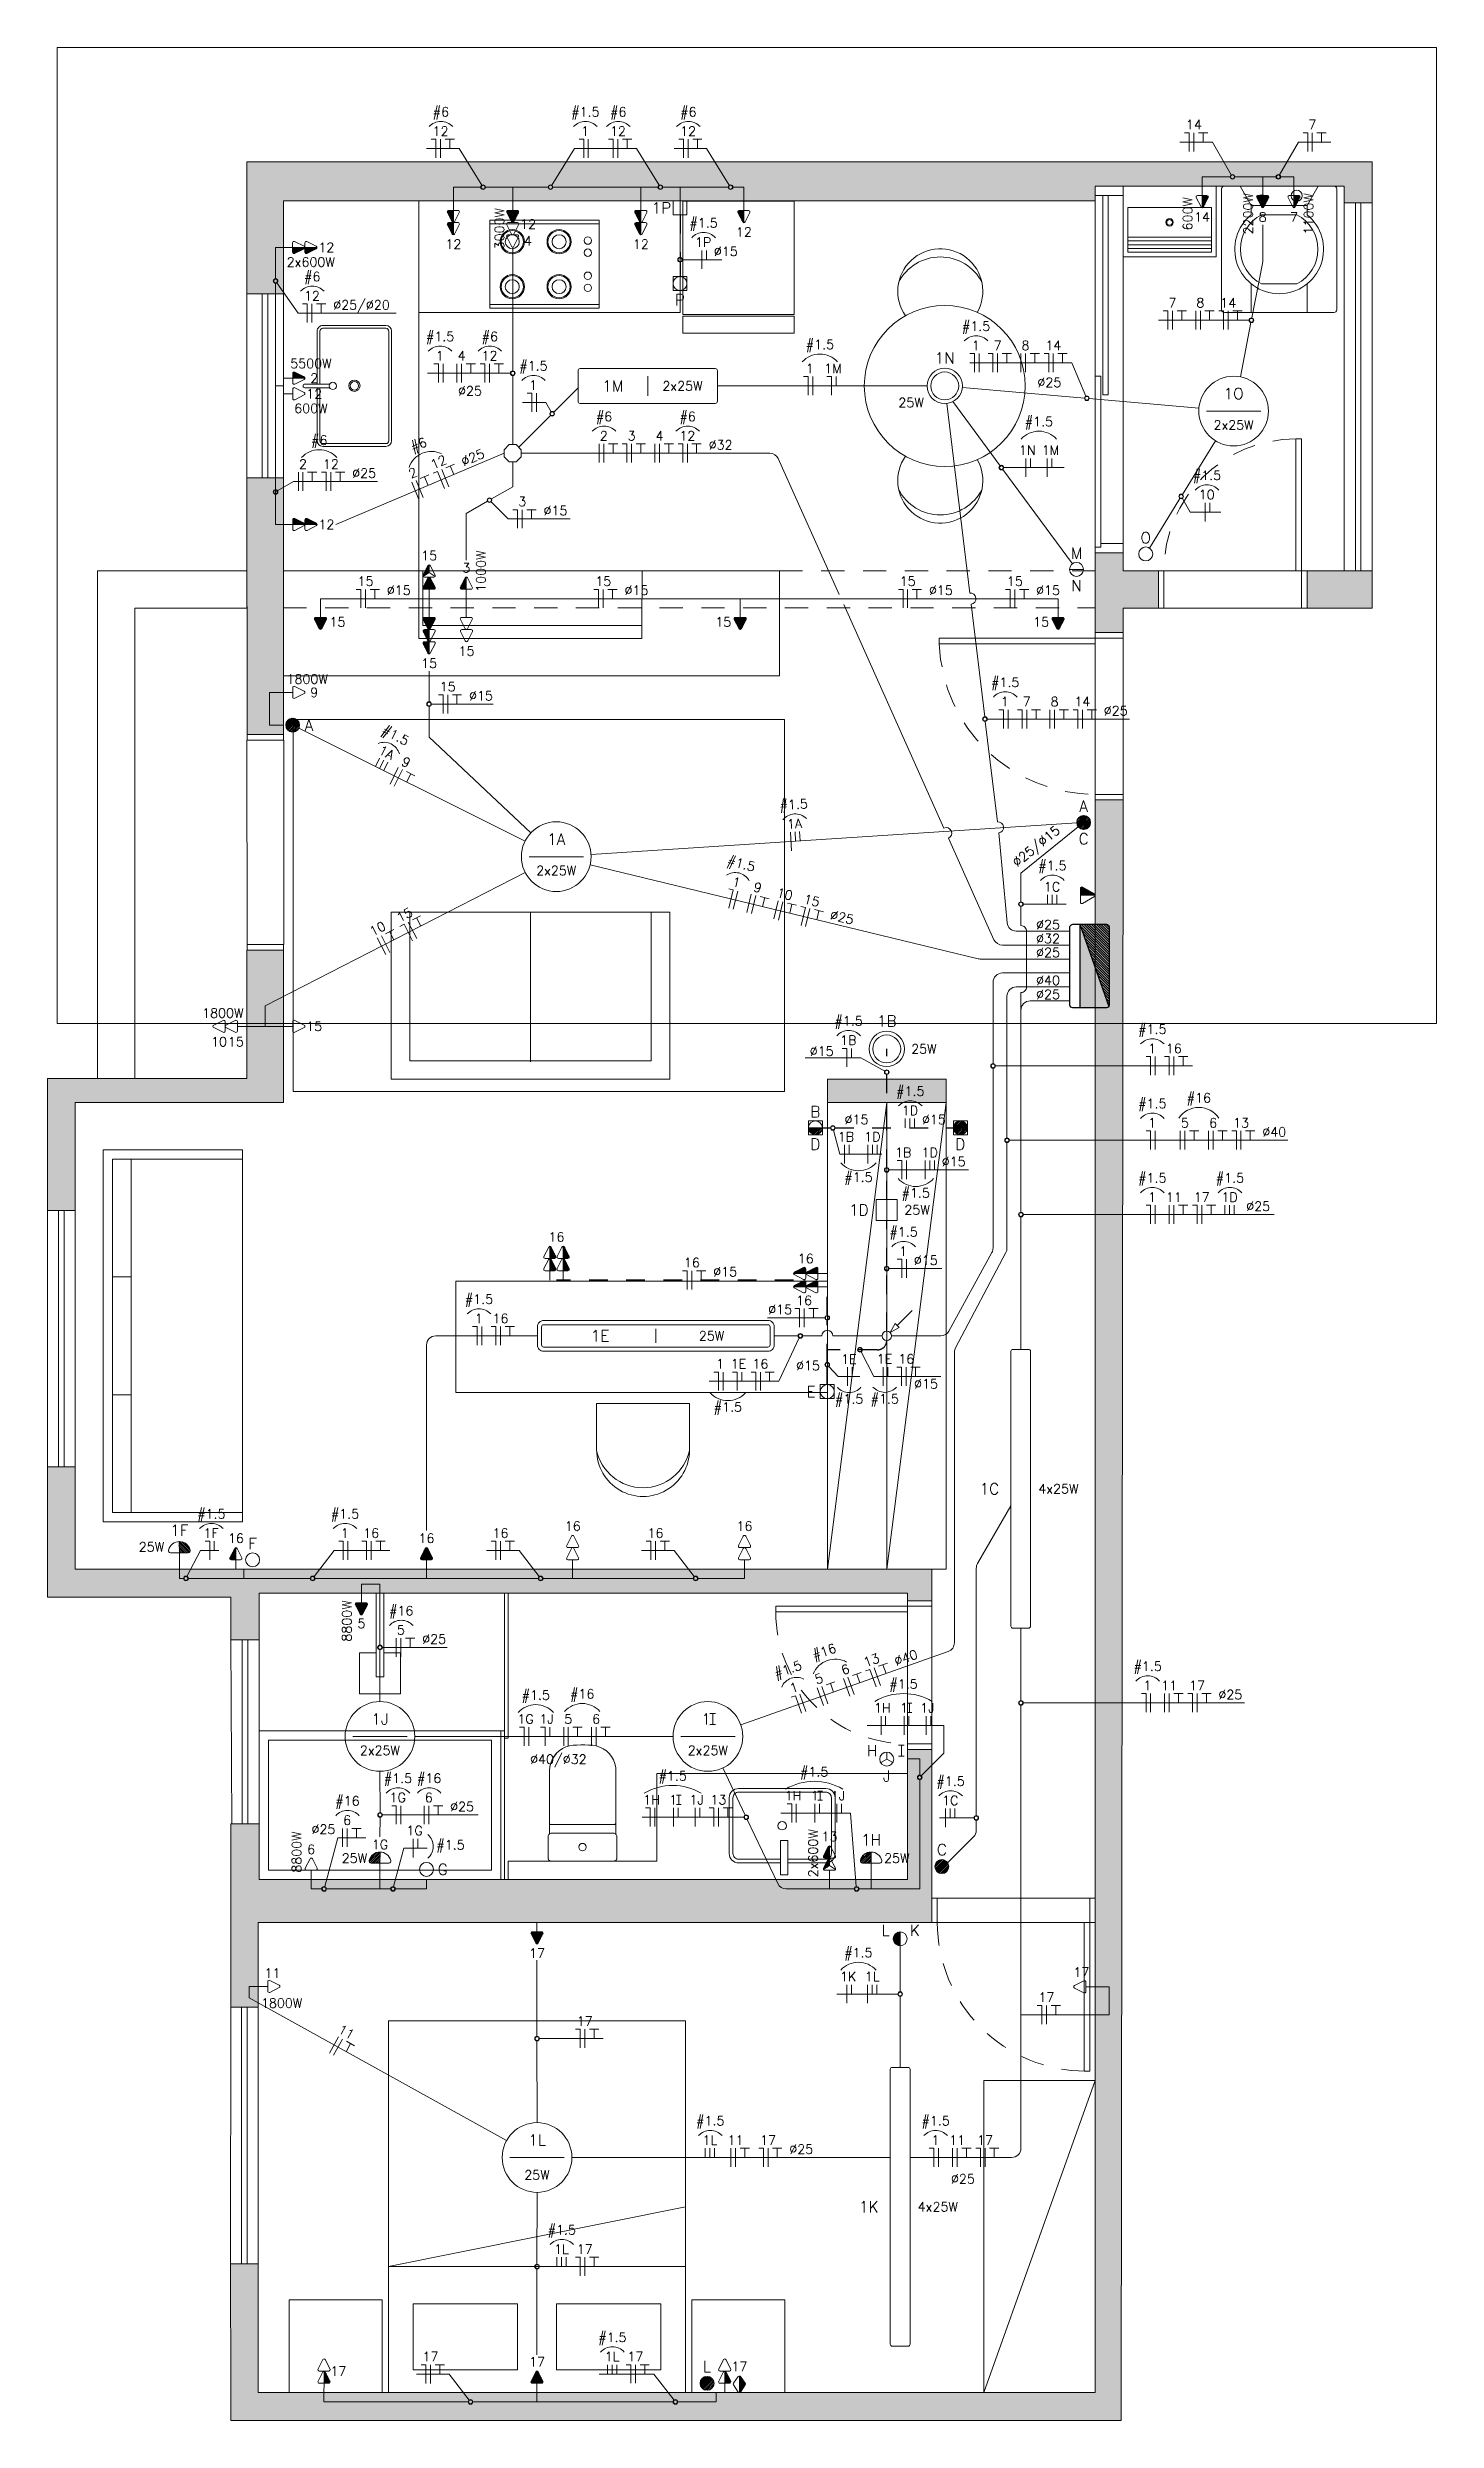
# Model space of a CAD drawing. Extents: x 0 to 175, y -16 to 63.
# Drawn here: x 147.36 to 154.84, y 30.2 to 42.97 of the extents above; entities that cross this region are included whole.
import ezdxf
from ezdxf.enums import TextEntityAlignment as Align

# ---------------------------------------------------------------- set-up
doc = ezdxf.new("R2010")
doc.units = 0
doc.header["$LTSCALE"] = 0.5
doc.header["$MEASUREMENT"] = 0
for name, pattern in [('HIDDEN', [0.375, 0.25, -0.125]), ('HIDDEN2', [0.1875, 0.125, -0.0625]), ('HIDOT', [0.5, 0.25, -0.125, 0, -0.125])]:
    doc.linetypes.add(name, pattern=pattern)
doc.layers.get('0').update_dxf_attribs({"linetype": 'CONTINUOUS'})
doc.layers.add('ARQ - HATCH 01', color=172, linetype='CONTINUOUS', transparency=0.6)
for name, color, linetype, lineweight in [('ARQ - JAN01', 2, 'CONTINUOUS', 20), ('ARQ - PAR01', 172, 'CONTINUOUS', 30), ('ARQ - PAR02', 132, 'CONTINUOUS', 20), ('ELE01 - ELETROD', 40, 'CONTINUOUS', 20), ('ELE01 - ELETRODUTO EMBUTIDO', 40, 'HIDDEN2', 30), ('ELE01 - INTER', 100, 'CONTINUOUS', 15), ('ELE01 - INTER TXT', 100, 'CONTINUOUS', 9), ('ELE01 - LAMP', 50, 'CONTINUOUS', 20), ('ELE01 - LAMP TXT', 100, 'CONTINUOUS', 15), ('ELE01 - Q.DISTR', 4, 'CONTINUOUS', 30), ('ELE01 - TOM 127V', 130, 'CONTINUOUS', 15), ('ELE01 - TOM 127V TXT', 130, 'CONTINUOUS', 15), ('ELE01 - USB', 110, 'CONTINUOUS', 15), ('ELE02 - TELEFONE', 170, 'CONTINUOUS', 9), ('ELE03 - CIRCUITOS', 2, 'CONTINUOUS', 5), ('Simbologia', 122, 'CONTINUOUS', 20), ('TXT02', 2, 'CONTINUOUS', 20)]:
    doc.layers.add(name, color=color, linetype=linetype, lineweight=lineweight)
for name, color, linetype, lineweight, transparency in [('ARQ - PISO TRANSPARENTE', 121, 'CONTINUOUS', 9, 0.9), ('ARQ - POR01 TRANSPARENTE', 20, 'CONTINUOUS', 9, 0.45), ('ARQ01', 144, 'CONTINUOUS', 9, 0.5), ('ELE01 - INTER HATCH', 100, 'CONTINUOUS', 15, 0.45)]:
    doc.layers.add(name, color=color, linetype=linetype, lineweight=lineweight, transparency=transparency)
for name, color, linetype, lineweight, true_color in [('ELE01 - TOM 220V', 242, 'CONTINUOUS', 15, 0xdf2935), ('ELE01 - TOM 220V TXT', 242, 'CONTINUOUS', 15, 0xdf2935), ('ELE03 - FASE', 242, 'CONTINUOUS', 20, 0xdf2935), ('ELE03 - NEUTRO', 141, 'CONTINUOUS', 20, 0x51d6ff), ('ELE03 - RETORNO', 173, 'CONTINUOUS', 20, 0x5767de), ('ELE03 - TERRA', 112, 'CONTINUOUS', 20, 0x0bde67)]:
    doc.layers.add(name, color=color, linetype=linetype, lineweight=lineweight, true_color=true_color)
doc.layers.add('MARGEM', color=1, linetype='CONTINUOUS')
doc.styles.add('ROMANS', font='romans.shx')
doc.styles.get("Standard").update_dxf_attribs({"font": 'romans.shx'})
pattern_1 = [(45, (150.716546, 40.5772423), (-0.004419417, 0.004419417), [])]

msp = doc.modelspace()

# ---------------------------------------------------------------- texts
at = {"layer": 'ELE01 - INTER TXT', "char_height": 0.06, "attachment_point": 5}
for s, insert, width in [('P', (150.7652, 41.6123), 0.024296), ('O', (153.272, 40.3326), 0.024296), ('M', (152.8995, 40.2496), 0.024296), ('N', (152.8995, 40.0746), 0.024296), ('A', (148.7677, 39.3239), 0.06), ('A', (152.9377, 38.8881), 0.024296), ('C', (152.9377, 38.7131), 0.024296), ('B', (151.4938, 37.2451), 0.024296), ('D', (151.4938, 37.0701), 0.024296), ('D', (152.2742, 37.0701), 0.024296), ('E', (151.4704, 35.7389), 0.024296), ('F', (148.4647, 34.9214), 0.06), ('H', (151.7991, 33.8077), 0.024296), ('I', (151.9566, 33.8077), 0.024296), ('J', (151.8778, 33.6712), 0.024296), ('G', (149.4877, 33.1689), 0.024296), ('C', (152.1748, 33.2749), 0.024296), ('L', (151.8714, 32.8411), 0.024296), ('K', (152.029, 32.8411), 0.024296), ('L', (150.9106, 30.4949), 0.024296)]:
    msp.add_mtext(s, dxfattribs=dict(at, insert=insert, width=width))
at = {"layer": 'ELE01 - LAMP TXT', "style": 'ROMANS'}
for s, height, p in [('1M', 0.06, (150.4037, 41.1489)), ('2x25W', 0.05, (150.7787, 41.1489)), ('1E', 0.06, (150.3349, 36.0389)), ('25W', 0.05, (150.9349, 36.0389))]:
    msp.add_text(s, height=height, dxfattribs=at).set_placement(p, align=Align.MIDDLE_CENTER)
at = {"layer": 'ELE01 - LAMP TXT', "insert": (150.6652, 42.1064), "char_height": 0.06, "width": 0.024296, "attachment_point": 5, "rotation": 360, "style": 'ROMANS'}
msp.add_mtext('1P', dxfattribs=at)
at = {"layer": 'ELE01 - LAMP TXT', "attachment_point": 5, "style": 'ROMANS'}
for s, insert, char_height, width in [('1N', (152.1902, 41.2992), 0.06, 0.048591), ('25W', (152.009, 41.0596), 0.05, 0.048591), ('1B', (151.8779, 37.7326), 0.06, 0.048591), ('25W', (152.0779, 37.5826), 0.05, 0.048591), ('1D', (151.7279, 36.7161), 0.06, 0.036443), ('25W', (152.0413, 36.7168), 0.05, 0.036443), ('1C', (152.4303, 35.2163), 0.06, 0.036443), ('4x25W', (152.8021, 35.2163), 0.05, 0.036443), ('1F', (148.0702, 34.993), 0.06, 0.024296), ('25W', (147.9202, 34.9039), 0.05, 0.024296), ('1G', (149.1502, 33.3025), 0.05, 0.036443), ('1H', (151.7939, 33.3275), 0.06, 0.036443), ('25W', (149.0127, 33.229), 0.05, 0.036443), ('25W', (151.9323, 33.229), 0.05, 0.036443), ('1K', (151.7814, 31.3539), 0.06, 0.036443), ('4x25W', (152.1532, 31.3539), 0.05, 0.036443)]:
    msp.add_mtext(s, dxfattribs=dict(at, insert=insert, char_height=char_height, width=width))
at = {"layer": 'ELE01 - TOM 127V TXT', "char_height": 0.05, "width": 0.024296, "attachment_point": 5, "rotation": 90}
for s, insert in [('600W', (153.4975, 42.0754)), ('1100W', (154.1486, 42.0754)), ('1000W', (149.6933, 40.1531)), ('2x600W', (151.4814, 33.2556))]:
    msp.add_mtext(s, dxfattribs=dict(at, insert=insert))
at = {"layer": 'ELE01 - TOM 127V TXT', "char_height": 0.05, "width": 0.024296, "attachment_point": 5}
for s, insert in [('12', (149.9474, 42.0193)), ('12', (151.109, 41.9771)), ('14', (153.5751, 42.0578)), ('7', (154.0698, 42.0578)), ('12', (148.8613, 41.8941)), ('12', (149.5452, 41.9117)), ('12', (150.5543, 41.912)), ('2x600W', (148.7779, 41.8153)), ('12', (148.7963, 41.1067)), ('600W', (148.7787, 41.0283)), ('12', (148.8621, 40.4039)), ('15', (149.4149, 40.2365)), ('3', (149.6149, 40.1707)), ('15', (148.9213, 39.8795)), ('15', (150.9982, 39.8795)), ('15', (152.7091, 39.8795)), ('15', (149.6161, 39.7229)), ('15', (149.4147, 39.657)), ('15', (148.7963, 37.704)), ('15', (148.3744, 37.6211)), ('16', (150.1005, 36.5708)), ('16', (151.4417, 36.4546)), ('16', (150.1875, 35.0158)), ('16', (151.1124, 35.0158)), ('16', (148.3748, 34.95)), ('16', (149.4005, 34.95)), ('13', (151.5697, 33.3456)), ('17', (149.9955, 32.7178)), ('17', (152.9251, 32.6156)), ('17', (149.9955, 30.52)), ('17', (151.085, 30.4948)), ('17', (148.9257, 30.4698))]:
    msp.add_mtext(s, dxfattribs=dict(at, insert=insert))
at = {"layer": 'ELE01 - TOM 220V TXT', "char_height": 0.05, "width": 0.024296, "attachment_point": 5, "rotation": 90}
for s, insert in [('2200W', (153.8231, 42.0754)), ('3000W', (149.7933, 41.995)), ('8800W', (148.9716, 34.5054)), ('8800W', (148.7014, 33.2624))]:
    msp.add_mtext(s, dxfattribs=dict(at, insert=insert))
at = {"layer": 'ELE01 - TOM 220V TXT', "char_height": 0.05, "width": 0.024296, "attachment_point": 5}
for s, insert in [('8', (153.9015, 42.0578)), ('4', (149.9475, 41.9288)), ('5500W', (148.7787, 41.2696)), ('2', (148.7963, 41.1908)), ('1800W', (148.7585, 39.5719)), ('9', (148.7963, 39.5003)), ('1800W', (148.3042, 37.7751)), ('10', (148.2839, 37.621)), ('5', (149.0502, 34.4915)), ('6', (148.7799, 33.2763)), ('11', (148.5707, 32.6108)), ('1800W', (148.6211, 32.4498))]:
    msp.add_mtext(s, dxfattribs=dict(at, insert=insert))
at = {"layer": 'Simbologia', "char_height": 0.05, "style": 'ROMANS'}
for s, insert, width, attachment_point in [('#6', (149.478, 42.6151), 0.107448, 5), ('#1.5', (150.2558, 42.6151), 0.107448, 5), ('#6', (150.4328, 42.6151), 0.107448, 5), ('#6', (150.8102, 42.6151), 0.107448, 5), ('#1.5', (150.892, 42.0173), 0.107448, 5), ('%%C15', (150.9474, 41.8981), 0.135396, 1), ('#6', (148.7857, 41.7291), 0.107448, 5), ('%%C25/%%C20', (148.8986, 41.6099), 0.135396, 1), ('#1.5', (152.3588, 41.4623), 0.107448, 5), ('#1.5', (149.4738, 41.4067), 0.107448, 5), ('#6', (149.7414, 41.4067), 0.107448, 5), ('#1.5', (151.5182, 41.3635), 0.107448, 5), ('#1.5', (149.9763, 41.249), 0.107448, 5), ('%%C25', (149.5702, 41.1474), 0.135396, 1), ('%%C25', (152.689, 41.1929), 0.135396, 1), ('#6', (150.3564, 40.9761), 0.107448, 5), ('#6', (150.8064, 40.9761), 0.107448, 5), ('#1.5', (152.6968, 40.9486), 0.107448, 5), ('#6', (148.8233, 40.8489), 0.107448, 5), ('%%C32', (150.9192, 40.8569), 0.135396, 1), ('%%C25', (149.0004, 40.7046), 0.135396, 1), ('#1.5', (153.6016, 40.6598), 0.107448, 5), ('%%C15', (150.0305, 40.5033), 0.135396, 1), ('%%C15', (149.187, 40.0746), 0.135396, 1), ('%%C15', (150.4666, 40.0746), 0.135396, 1), ('%%C15', (152.1051, 40.0746), 0.135396, 1), ('%%C15', (152.6819, 40.0746), 0.135396, 1), ('#1.5', (152.5157, 39.5463), 0.107448, 5), ('%%C15', (149.6293, 39.5074), 0.135396, 1), ('%%C25', (153.0461, 39.427), 0.135396, 1), ('#1.5', (152.7696, 38.5605), 0.107448, 5), ('%%C25', (152.6819, 38.276), 0.135396, 1), ('%%C32', (152.6819, 38.201), 0.135396, 1), ('%%C25', (152.6819, 38.126), 0.135396, 1), ('%%C40', (152.6819, 37.976), 0.135396, 1), ('%%C25', (152.6819, 37.901), 0.135396, 1), ('#1.5', (151.6726, 37.7246), 0.107448, 5), ('#1.5', (153.3076, 37.6803), 0.107448, 5), ('%%C15', (151.4634, 37.5953), 0.135396, 1), ('#1.5', (152.0047, 37.3468), 0.107448, 5), ('#1.5', (153.3076, 37.2803), 0.107448, 5), ('#16', (153.5578, 37.3112), 0.107448, 5), ('%%C15', (151.6507, 37.2276), 0.135396, 1), ('%%C15', (152.0675, 37.2276), 0.135396, 1), ('%%C40', (153.8993, 37.1611), 0.135396, 1), ('#1.5', (151.7257, 36.8842), 0.107448, 5), ('%%C15', (152.1739, 37.0015), 0.135396, 1), ('#1.5', (153.3076, 36.8803), 0.107448, 5), ('#1.5', (153.7252, 36.8803), 0.107448, 5), ('#1.5', (152.0343, 36.7994), 0.107448, 5), ('%%C25', (153.813, 36.7611), 0.135396, 1), ('#1.5', (151.9685, 36.5899), 0.107448, 5), ('%%C15', (150.9438, 36.4089), 0.135396, 1), ('%%C15', (152.0239, 36.4706), 0.135396, 1), ('#1.5', (149.6831, 36.2281), 0.107448, 5), ('%%C15', (151.3683, 36.2058), 0.135396, 3), ('%%C15', (151.5183, 35.9039), 0.135396, 3), ('%%C15', (152.0249, 35.8059), 0.135396, 1), ('#1.5', (151.0227, 35.6478), 0.107448, 5), ('#1.5', (151.6758, 35.6911), 0.107448, 5), ('#1.5', (151.8672, 35.692), 0.107448, 5), ('#1.5', (148.2427, 35.0731), 0.107448, 5), ('#1.5', (148.9621, 35.0731), 0.107448, 5), ('#16', (149.2645, 34.5519), 0.107448, 5), ('%%C25', (149.3773, 34.4327), 0.135396, 1), ('#1.5', (153.2826, 34.2534), 0.107448, 5), ('#1.5', (149.9889, 34.0981), 0.107448, 5), ('#16', (150.2389, 34.1041), 0.107448, 5), ('#1.5', (151.9682, 34.1578), 0.107448, 5), ('%%C25', (153.663, 34.1342), 0.135396, 1), ('%%C40/%%C32', (149.9583, 33.786), 0.135396, 1), ('#1.5', (150.7258, 33.6637), 0.107448, 5), ('#1.5', (151.4874, 33.6856), 0.107448, 5), ('#1.5', (149.2473, 33.6508), 0.107448, 5), ('#16', (149.4149, 33.6508), 0.107448, 5), ('#1.5', (152.2215, 33.6349), 0.107448, 5), ('#16', (148.9752, 33.5287), 0.107448, 5), ('%%C25', (149.5277, 33.5315), 0.135396, 1), ('%%C25', (148.91, 33.4094), 0.135396, 3), ('#1.5', (149.5298, 33.2926), 0.107448, 5), ('#1.5', (151.7252, 32.7125), 0.107448, 5), ('#1.5', (150.928, 31.8081), 0.107448, 5), ('#1.5', (152.1411, 31.8081), 0.107448, 5), ('%%C25', (151.3534, 31.6889), 0.135396, 1), ('%%C25', (152.2234, 31.5291), 0.135396, 1), ('#1.5', (150.1288, 31.2215), 0.107448, 5), ('#1.5', (150.4014, 30.6432), 0.107448, 5)]:
    msp.add_mtext(s, dxfattribs=dict(at, insert=insert, width=width, attachment_point=attachment_point))
for s, insert, width, attachment_point, rotation in [('#6', (149.3609, 40.826), 0.107448, 5, 22.91515), ('%%C25', (149.5802, 40.7622), 0.135396, 1, 22.91515), ('#1.5', (149.2297, 39.2614), 0.107448, 5, 333.50823), ('#1.5', (151.3775, 38.8892), 0.107448, 5, 3.52016), ('%%C25/%%C15', (152.5477, 38.5972), 0.135396, 1, 38.88322), ('#1.5', (151.0931, 38.5708), 0.107448, 5, 346.39264), ('%%C25', (151.5806, 38.3301), 0.135396, 1, 346.39264), ('#16', (151.5438, 34.3331), 0.107448, 5, 19.44908), ('%%C40', (151.912, 34.3101), 0.135396, 1, 19.44908), ('#1.5', (151.3486, 34.2376), 0.107448, 5, 19.44908)]:
    msp.add_mtext(s, dxfattribs=dict(at, insert=insert, width=width, attachment_point=attachment_point, rotation=rotation))
at = {"layer": 'TXT02', "char_height": 0.05, "width": 0.107448, "attachment_point": 5}
for s, insert in [('12', (149.4762, 42.5198)), ('1', (150.2541, 42.5198)), ('12', (150.431, 42.5198)), ('12', (150.8084, 42.5198)), ('14', (153.5311, 42.5546)), ('7', (154.1687, 42.5546)), ('1P', (150.8902, 41.922)), ('12', (148.784, 41.6338)), ('7', (153.4159, 41.5963)), ('8', (153.5659, 41.5963)), ('14', (153.7159, 41.5963)), ('1', (152.357, 41.367)), ('7', (152.4746, 41.367)), ('8', (152.6246, 41.367)), ('14', (152.7746, 41.367)), ('1', (149.472, 41.3114)), ('4', (149.5896, 41.3114)), ('12', (149.7396, 41.3114)), ('1', (151.4631, 41.2432)), ('1M', (151.5881, 41.2432)), ('1', (149.9745, 41.1537)), ('2', (150.3546, 40.8808)), ('3', (150.5046, 40.8808)), ('4', (150.6546, 40.8808)), ('12', (150.8046, 40.8808)), ('2', (148.7358, 40.7286)), ('12', (148.8858, 40.7286)), ('1N', (152.6343, 40.8033)), ('1M', (152.7593, 40.8033)), ('3', (149.9159, 40.5272)), ('10', (153.5998, 40.5645)), ('15', (149.0724, 40.0985)), ('15', (150.352, 40.0985)), ('15', (151.9905, 40.0985)), ('15', (152.5673, 40.0985)), ('15', (149.5147, 39.5313)), ('1', (152.5139, 39.451)), ('7', (152.6314, 39.451)), ('8', (152.7814, 39.451)), ('14', (152.9314, 39.451)), ('1C', (152.7678, 38.4552)), ('1B', (151.6709, 37.6293)), ('1', (153.3058, 37.585)), ('16', (153.4234, 37.585)), ('1D', (152.0029, 37.2515)), ('1', (153.3058, 37.185)), ('5', (153.4828, 37.185)), ('6', (153.6347, 37.185)), ('13', (153.7847, 37.185)), ('1B', (151.6582, 37.1101)), ('1D', (151.8007, 37.1101)), ('1B', (151.9667, 37.0254)), ('1D', (152.1093, 37.0254)), ('1', (153.3058, 36.785)), ('11', (153.4234, 36.785)), ('17', (153.5734, 36.785)), ('1D', (153.7234, 36.785)), ('1', (151.9667, 36.4946)), ('16', (150.8292, 36.4328)), ('1', (149.6813, 36.1328)), ('16', (149.7989, 36.1328)), ('16', (151.4329, 36.2298)), ('1', (150.9801, 35.8882)), ('1E', (151.0801, 35.8882)), ('16', (151.1977, 35.8882)), ('1E', (151.674, 35.9137)), ('1E', (151.8654, 35.9146)), ('16', (151.983, 35.9146)), ('1F', (148.241, 34.9778)), ('1', (148.9604, 34.9778)), ('16', (149.1029, 34.9778)), ('16', (149.7989, 34.9778)), ('16', (150.6334, 34.9778)), ('5', (149.2627, 34.4566)), ('1', (153.2808, 34.1581)), ('11', (153.3984, 34.1581)), ('17', (153.5484, 34.1581)), ('1G', (149.9339, 33.9778)), ('1J', (150.0464, 33.9778)), ('5', (150.1639, 33.9778)), ('6', (150.3139, 33.9778)), ('1H', (151.8545, 34.0375)), ('1I', (151.9795, 34.0374)), ('1J', (152.0968, 34.0374)), ('1G', (149.2456, 33.5555)), ('6', (149.4131, 33.5555)), ('1H', (151.3736, 33.5653)), ('1I', (151.4986, 33.5653)), ('1J', (151.6159, 33.5653)), ('6', (148.9734, 33.4334)), ('1H', (150.6121, 33.5434)), ('1I', (150.7371, 33.5434)), ('1J', (150.8544, 33.5434)), ('13', (150.9719, 33.5434)), ('1C', (152.2197, 33.5396)), ('1G', (149.3366, 33.3773)), ('1K', (151.6701, 32.5922)), ('1L', (151.8002, 32.5922)), ('17', (152.7376, 32.4809)), ('17', (150.2524, 32.3525)), ('1L', (150.9263, 31.7128)), ('11', (151.0638, 31.7128)), ('17', (151.2388, 31.7128)), ('1', (152.1393, 31.7128)), ('11', (152.2569, 31.7128)), ('17', (152.4069, 31.7128)), ('17', (150.2524, 31.1263)), ('17', (149.4221, 30.5478)), ('17', (150.525, 30.548))]:
    msp.add_mtext(s, dxfattribs=dict(at, insert=insert))
for s, insert, rotation in [('12', (149.4653, 40.7396), 22.91515), ('2', (149.3271, 40.6812), 22.91515), ('1A', (149.1856, 39.1769), 333.50823), ('9', (149.2908, 39.1245), 333.50823), ('1A', (151.3813, 38.7939), 3.70548), ('1', (151.069, 38.4786), 346.39264), ('9', (151.1832, 38.4509), 346.39264), ('10', (151.329, 38.4156), 346.39264), ('15', (149.2821, 38.3038), 27.12483), ('15', (151.4748, 38.3804), 346.39264), ('10', (149.1374, 38.2297), 27.12483), ('5', (151.5131, 34.1946), 19.44908), ('6', (151.6546, 34.2446), 19.44908), ('13', (151.796, 34.2945), 19.44908), ('1', (151.3787, 34.1472), 19.44908), ('11', (148.9695, 32.2945), 331.02432), ('1L', (150.127, 31.1262), 0.24353), ('1L', (150.3996, 30.5479), 0.24353)]:
    msp.add_mtext(s, dxfattribs=dict(at, insert=insert, rotation=rotation))

# ---------------------------------------------------------------- blocks, each defined once
blk = doc.blocks.new('cuba')
for p, q in [((2011.102, 1359.458), (2010.762, 1359.458)), ((2011.102, 1359.443), (2010.762, 1359.443)), ((2010.732, 1359.428), (2010.732, 1358.838)), ((2010.747, 1359.428), (2010.747, 1358.838)), ((2011.117, 1359.143), (2011.117, 1359.428)), ((2011.132, 1359.143), (2011.132, 1359.428)), ((2011.198, 1359.143), (2011.065, 1359.143)), ((2011.198, 1359.123), (2011.065, 1359.123)), ((2011.117, 1358.838), (2011.117, 1359.123)), ((2011.132, 1358.838), (2011.132, 1359.123)), ((2010.762, 1358.823), (2011.102, 1358.823)), ((2010.762, 1358.808), (2011.102, 1358.808))]:
    blk.add_line(p, q)
for centre, radius in [((2010.932, 1359.134), 0.0305), ((2010.932, 1359.134), 0.0229), ((2011.048, 1359.133), 0.0195)]:
    blk.add_circle(centre, radius)
for centre, radius, start, end in [((2010.762, 1359.428), 0.03, 90, 180), ((2010.762, 1359.428), 0.015, 90, 180), ((2011.102, 1359.428), 0.03, 359.9651, 90), ((2011.102, 1359.428), 0.015, 359.9651, 90), ((2011.198, 1359.133), 0.01, 270, 90), ((2010.762, 1358.838), 0.03, 180, 270), ((2010.762, 1358.838), 0.015, 180, 270), ((2011.102, 1358.838), 0.03, 270, 0), ((2011.102, 1358.838), 0.015, 270, 0)]:
    blk.add_arc(centre, radius, start, end)
blk = doc.blocks.new('*U311')
at = {"layer": 'ARQ - HATCH 01'}
h = blk.add_hatch(color=256, dxfattribs=at)
h.dxf.hatch_style = 1
h.paths.add_polyline_path([(2.532, 5.79), (2.4, 5.79), (2.4, 5.98), (2.2, 5.98), (2.2, 5.79), (2.103, 5.79), (2.103, 5.64), (2.532, 5.64)])
h.paths.add_polyline_path([(2.4, 7.13), (2.2, 7.13), (2.2, 6.78), (2.4, 6.78)])
h.paths.add_polyline_path([(12.15, 0.988), (12.15, 5.78), (3.432, 5.79), (3.432, 5.64), (12, 5.64), (12, 1.135), (11.307, 1.135), (11.307, 0.985), (12, 0.988)])
h.paths.add_polyline_path([(9.47, 4.76), (8.54, 4.76), (8.54, 4.63), (9.24, 4.63), (9.24, 1.14), (8.94, 1.14), (8.94, 0.988), (9.926, 0.988), (9.927, 1.135), (9.47, 1.135)], flags=17)
h.paths.add_polyline_path([(7.7, 4.63), (7.74, 4.63), (7.74, 4.76), (7.57, 4.76), (7.57, 0.15), (7.02, 0.15), (7.02, 0), (7.72, 0), (7.72, 0.988), (7.95, 0.988), (7.95, 1.14), (7.7, 1.14)])
h.paths.add_polyline_path([(5.06, 1.27), (4.24, 1.27), (4.24, 1.073), (4.93, 1.073), (4.93, 0), (5.64, 0), (5.64, 0.15), (5.06, 0.15)])
h.paths.add_polyline_path([(0.21, 5.64), (0.13, 5.64), (0.13, 6.98), (0.22, 6.98), (0.22, 7.13), (0, 7.13), (0, 1.073), (0.71, 1.073), (0.71, 1.27), (0.21, 1.27)])
h.paths.add_polyline_path([(3.08, 1.27), (2.414, 1.27), (2.2, 1.27), (1.7, 1.27), (1.7, 1.073), (3.08, 1.075)])
h.paths.add_polyline_path([(5.06, 4.838), (4.935, 4.838), (4.935, 4.198), (5.06, 4.198)], flags=17)
for p, q in [((0.13, 6.29), (0.51, 6.29)), ((0.245, 5.815), (0.245, 6.265)), ((0.245, 6.265), (0.485, 6.265)), ((0.405, 6.265), (0.405, 5.815)), ((0.425, 6.265), (0.425, 5.815)), ((0.445, 6.265), (0.445, 5.815)), ((0.465, 6.265), (0.465, 5.815)), ((0.485, 6.265), (0.485, 5.815)), ((0.51, 6.29), (0.51, 5.79)), ((0.13, 5.79), (0.51, 5.79)), ((0.245, 5.815), (0.485, 5.815)), ((5.06, 4.838), (7.57, 4.518)), ((5.06, 4.518), (7.57, 4.518)), ((5.06, 4.518), (7.57, 4.198)), ((12, 3.969), (11.5, 3.969)), ((11.5, 3.969), (11.5, 3.469)), ((11.5, 3.469), (12, 3.469)), ((12, 3.435), (10, 3.435)), ((10, 3.435), (10, 1.835)), ((11, 3.435), (11.322, 1.835)), ((11.322, 1.835), (11.322, 3.435)), ((4.835, 3.25), (4.035, 3.25)), ((4.835, 1.95), (4.835, 3.25)), ((11.523, 3.302), (11.877, 3.302)), ((11.523, 2.74), (11.523, 3.302)), ((11.877, 3.302), (11.877, 2.74)), ((9.004, 3.064), (9.001, 3.063)), ((9.007, 3.065), (9.004, 3.064)), ((9.01, 3.065), (9.007, 3.065)), ((9.125, 3.065), (9.01, 3.065)), ((9.127, 3.065), (9.125, 3.065)), ((9.129, 3.064), (9.127, 3.065)), ((9.131, 3.063), (9.129, 3.064)), ((8.52, 2.954), (8.517, 2.934)), ((8.527, 2.974), (8.52, 2.954)), ((8.536, 2.992), (8.527, 2.974)), ((8.548, 3.009), (8.536, 2.992)), ((8.562, 3.024), (8.548, 3.009)), ((8.578, 3.037), (8.562, 3.024)), ((8.596, 3.047), (8.578, 3.037)), ((8.616, 3.055), (8.596, 3.047)), ((8.616, 3.055), (8.616, 3.055)), ((8.617, 3.055), (8.616, 3.055)), ((8.637, 3.059), (8.617, 3.055)), ((8.658, 3.06), (8.637, 3.059)), ((8.997, 3.06), (8.658, 3.06)), ((8.94, 3.058), (8.937, 3.06)), ((8.938, 3.06), (8.938, 3.06)), ((8.942, 3.056), (8.94, 3.058)), ((8.943, 3.054), (8.942, 3.056)), ((8.944, 3.051), (8.943, 3.054)), ((8.944, 3.048), (8.944, 3.051)), ((8.944, 2.712), (8.944, 3.048)), ((8.991, 3.051), (8.99, 3.048)), ((8.99, 3.048), (8.99, 3.045)), ((8.99, 3.045), (8.99, 2.715)), ((8.992, 3.054), (8.991, 3.051)), ((8.994, 3.057), (8.992, 3.054)), ((8.996, 3.059), (8.994, 3.057)), ((8.997, 3.06), (8.996, 3.059)), ((8.998, 3.061), (8.997, 3.06)), ((8.997, 3.06), (8.997, 3.06)), ((9.001, 3.063), (8.998, 3.061)), ((9.133, 3.062), (9.131, 3.063)), ((9.135, 3.061), (9.133, 3.062)), ((9.137, 3.059), (9.135, 3.061)), ((9.138, 3.057), (9.137, 3.059)), ((9.139, 3.055), (9.138, 3.057)), ((9.139, 3.055), (9.14, 3.053)), ((9.14, 3.053), (9.14, 3.051)), ((8.516, 2.913), (8.515, 2.892)), ((8.515, 2.892), (8.515, 2.871)), ((8.515, 2.871), (8.516, 2.85)), ((8.517, 2.934), (8.516, 2.913)), ((8.516, 2.85), (8.517, 2.83)), ((8.517, 2.83), (8.52, 2.81)), ((8.52, 2.81), (8.526, 2.79)), ((8.526, 2.79), (8.535, 2.772)), ((8.535, 2.772), (8.547, 2.755)), ((8.547, 2.755), (8.56, 2.74)), ((8.56, 2.74), (8.576, 2.728)), ((8.561, 2.74), (8.577, 2.727)), ((8.576, 2.728), (8.594, 2.717)), ((8.577, 2.727), (8.594, 2.717)), ((8.594, 2.717), (8.613, 2.71)), ((8.594, 2.717), (8.613, 2.709)), ((8.613, 2.71), (8.613, 2.709)), ((8.613, 2.71), (8.632, 2.705)), ((8.613, 2.709), (8.633, 2.705)), ((8.613, 2.709), (8.633, 2.704)), ((8.632, 2.705), (8.653, 2.703)), ((8.633, 2.705), (8.653, 2.703)), ((8.633, 2.704), (8.653, 2.702)), ((8.653, 2.703), (8.994, 2.703)), ((8.941, 2.703), (8.653, 2.703)), ((8.653, 2.702), (8.994, 2.702)), ((8.941, 2.703), (8.942, 2.705)), ((8.942, 2.705), (8.943, 2.706)), ((8.943, 2.706), (8.944, 2.708)), ((8.944, 2.71), (8.944, 2.712)), ((8.944, 2.708), (8.944, 2.71)), ((8.99, 2.712), (8.99, 2.715)), ((8.99, 2.712), (8.991, 2.709)), ((8.991, 2.709), (8.992, 2.706)), ((8.992, 2.706), (8.994, 2.702)), ((8.994, 2.702), (8.996, 2.701)), ((8.996, 2.701), (8.998, 2.699)), ((8.998, 2.699), (9.001, 2.697)), ((9.001, 2.697), (9.004, 2.696)), ((9.004, 2.696), (9.007, 2.695)), ((9.007, 2.695), (9.01, 2.695)), ((9.01, 2.695), (9.125, 2.695)), ((9.127, 2.695), (9.125, 2.695)), ((9.127, 2.695), (9.129, 2.696)), ((9.129, 2.696), (9.131, 2.697)), ((9.131, 2.697), (9.133, 2.698)), ((9.133, 2.698), (9.135, 2.699)), ((9.135, 2.699), (9.137, 2.701)), ((9.137, 2.701), (9.138, 2.703)), ((9.138, 2.703), (9.139, 2.705)), ((9.139, 2.705), (9.14, 2.707)), ((9.14, 2.707), (9.14, 2.709)), ((11.877, 2.74), (11.523, 2.74)), ((4.035, 2.6), (4.84, 2.6)), ((11.877, 2.531), (11.523, 2.531)), ((11.523, 2.531), (11.523, 1.969)), ((11.877, 1.969), (11.877, 2.531)), ((4.835, 1.95), (4.035, 1.95)), ((11.523, 1.969), (11.877, 1.969)), ((10, 1.835), (12, 1.835)), ((11.5, 1.802), (12, 1.802)), ((11.5, 1.302), (11.5, 1.802)), ((12, 1.302), (11.5, 1.302))]:
    blk.add_line(p, q)
blk.add_lwpolyline([(0.145, 6.94), (0.795, 6.94, -0.414214), (0.81, 6.925), (0.81, 6.335, -0.414214), (0.795, 6.32), (0.145, 6.32, -0.414214), (0.13, 6.335), (0.13, 6.925, -0.414214)], format="xyb", close=True)
for points in [[(0.13, 6.84), (0.234, 6.78)], [(0.234, 6.78), (0.234, 6.48)], [(0.284, 6.78), (0.284, 6.78), (0.234, 6.78)], [(0.656, 6.78), (0.81, 6.78)], [(0.284, 6.535), (0.284, 6.725)], [(0.656, 6.725), (0.656, 6.535)], [(0.13, 6.42), (0.234, 6.48)], [(0.234, 6.48), (0.284, 6.48)], [(0.656, 6.48), (0.81, 6.48)], [(10.32, 5.64), (12, 5.04)], [(10.32, 5.64), (10.32, 5.04), (12, 5.04)], [(7.57, 4.198), (4.935, 4.198), (4.935, 4.838), (7.57, 4.838)], [(7.57, 4.838), (7.57, 4.76)], [(6.62, 4.198), (6.62, 2.198), (6.02, 2.198), (6.02, 4.198)], [(6.929, 3.456), (6.679, 3.456), (6.679, 2.956), (6.929, 2.956)], [(0.81, 2), (0.81, 3.405), (0.21, 3.405)], [(4.935, 3.35), (4.935, 1.85), (4.035, 1.85), (4.035, 3.35), (4.935, 3.35)], [(2.494, 3.2), (2.199, 3.202)], [(0.333, 2.97), (0.333, 2.381)], [(0.767, 2.381), (0.767, 2.97)], [(9.14, 3.051), (9.14, 2.709)], [(7.7, 2.46), (9.24, 2.46)], [(0.21, 1.27), (2.2, 1.27), (2.2, 2), (0.21, 2)], [(7.7, 1.81), (8.15, 1.81), (8.15, 1.77), (7.7, 1.77)], [(8.02, 1.77), (8.02, 1.68), (8.24, 1.68), (8.24, 1.9), (8.02, 1.9), (8.02, 1.81)], [(7.315, 0.35), (7.315, 1.05), (5.315, 1.05), (5.315, 0.35)], [(5.315, 0.35), (5.315, 1.05), (5.365, 1.05), (5.365, 0.35)], [(7.315, 0.35), (7.315, 1.05), (7.265, 1.05), (7.265, 0.35)], [(11.307, 1.135), (11.307, 0.985)], [(5.365, 0.45), (7.265, 0.45)], [(5.998, 0.45), (5.998, 0.35)], [(6.632, 0.45), (6.632, 0.35)], [(7.315, 0.35), (7.315, 0.3), (5.315, 0.3), (5.315, 0.35)], [(5.365, 0.35), (7.265, 0.35)], [(5.365, 0.35), (7.265, 0.35)]]:
    blk.add_lwpolyline(points)
at = {"linetype": 'HIDDEN'}
for points in [[(2.199, 3.94), (2.199, 5.64)], [(2.399, 1.27), (2.399, 5.64)]]:
    blk.add_lwpolyline(points, dxfattribs=at)
for points in [[(9.14, 3.28), (8.67, 3.28), (8.67, 4.63), (9.24, 4.63), (9.24, 2.48), (9.14, 2.48)], [(0.82, 4.02), (0.82, 3.42), (0.211, 3.42), (0.211, 4.02)], [(0.83, 4.02), (0.921, 4.02), (0.921, 3.42), (0.83, 3.42)], [(3, 3.968), (5, 3.968), (5, 1.322), (3, 1.322)], [(9.03, 3.985), (9.214, 3.985), (9.214, 3.945), (9.03, 3.945)], [(2.199, 3.94), (2.764, 3.94), (2.764, 1.27), (2.199, 1.27)], [(2.494, 2.02), (2.2, 2.02), (2.2, 2), (2.494, 2), (2.564, 2), (2.564, 3.2), (2.494, 3.2)], [(0.313, 2.381), (0.787, 2.381), (0.787, 2.97), (0.313, 2.97)], [(8.48, 2.46), (7.7, 2.46), (7.7, 2.48), (8.48, 2.48)], [(8.44, 2.46), (9.24, 2.46), (9.24, 2.44), (8.44, 2.44)], [(8.44, 2.44), (9.24, 2.44), (9.24, 1.14), (8.44, 1.14)], [(8.49, 2.39), (9.19, 2.39), (9.19, 1.19), (8.49, 1.19)]]:
    blk.add_lwpolyline(points, close=True)
for points in [[(9.15, 3.985), (9.15, 4.19, 0.414214), (9.1, 4.24), (8.8, 4.24, 0.414214), (8.75, 4.19), (8.75, 3.72, 0.414214), (8.8, 3.67), (9.1, 3.67, 0.414214), (9.15, 3.72), (9.15, 3.945)], [(9.13, 3.985), (9.13, 4.19, 0.414214), (9.1, 4.22), (8.8, 4.22, 0.414214), (8.77, 4.19), (8.77, 3.72, 0.414214), (8.8, 3.69), (9.1, 3.69, 0.414214), (9.13, 3.72), (9.13, 3.945)]]:
    blk.add_lwpolyline(points, format="xyb")
for centre, radius in [((0.182, 6.724), 0.03), ((0.197, 6.536), 0.02), ((0.325, 6.04), 0.02), ((0.325, 6.04), 0.015), ((1.205, 4.83), 0.433), ((8.95, 3.955), 0.0229), ((0.429, 2.754), 0.065), ((0.429, 2.754), 0.06), ((0.423, 2.909), 0.02), ((0.488, 2.909), 0.02), ((0.612, 2.909), 0.02), ((0.671, 2.754), 0.065), ((0.671, 2.754), 0.06), ((0.677, 2.909), 0.02), ((9.065, 2.88), 0.02), ((0.429, 2.754), 0.0375), ((0.671, 2.754), 0.0375), ((0.429, 2.502), 0.065), ((0.429, 2.502), 0.06), ((0.671, 2.502), 0.065), ((0.671, 2.502), 0.06), ((0.429, 2.502), 0.0375), ((0.671, 2.502), 0.0375)]:
    blk.add_circle(centre, radius)
for centre, radius, start, end in [((0.47, 6.63), 0.239, 218.8729, 141.1271), ((0.47, 6.63), 0.209, 27.0905, 152.9095), ((0.47, 6.63), 0.209, 207.0905, 332.9095), ((0.696, 4.806), 0.229, 60.3455, 304.9569), ((0.763, 4.806), 0.252, 117.064, 242.936), ((1.714, 4.806), 0.229, 235.0431, 119.6545), ((1.647, 4.806), 0.252, 297.064, 62.936), ((6.929, 3.206), 0.25, 270, 90), ((6.876, 3.206), 0.256, 281.9545, 78.0455)]:
    blk.add_arc(centre, radius, start, end)
at = {"layer": 'ARQ - JAN01'}
for p, q in [((7.95, 1.14), (8.94, 1.14)), ((9.927, 1.135), (11.307, 1.135)), ((7.95, 0.988), (8.94, 0.993)), ((9.926, 0.988), (11.307, 0.985)), ((5.64, 0.15), (7.02, 0.15)), ((5.64, 0), (7.02, 0))]:
    blk.add_line(p, q, dxfattribs=at)
for points in [[(2.2, 6.98), (2.2, 7.13), (0.22, 7.13), (0.22, 6.98)], [(0.71, 1.27), (0.71, 1.073), (1.7, 1.073), (1.7, 1.27)]]:
    blk.add_lwpolyline(points, close=True, dxfattribs=at)
for points in [[(0.22, 7.07), (2.2, 7.07)], [(0.22, 7.04), (2.2, 7.04)], [(1.7, 1.186), (0.71, 1.186)], [(1.7, 1.156), (0.71, 1.156)], [(7.95, 1.079), (8.94, 1.079)], [(7.95, 1.049), (8.94, 1.049)], [(9.927, 1.075), (11.307, 1.075)], [(9.927, 1.045), (11.307, 1.045)], [(5.64, 0.09), (7.02, 0.09)], [(5.64, 0.06), (7.02, 0.06)]]:
    blk.add_lwpolyline(points, dxfattribs=at)
at = {"layer": 'ARQ - PAR01', "lineweight": 20}
for points in [[(0.21, 5.64), (0.13, 5.64), (0.13, 6.98), (0.22, 6.98), (0.22, 7.13), (0, 7.13), (0, 1.073), (0.71, 1.073), (0.71, 1.27), (0.21, 1.27)], [(2.532, 5.79), (2.4, 5.79), (2.4, 5.98), (2.2, 5.98), (2.2, 5.79), (2.103, 5.79), (2.103, 5.64), (2.532, 5.64)], [(5.06, 4.838), (4.935, 4.838), (4.935, 4.198), (5.06, 4.198)], [(7.7, 4.63), (7.74, 4.63), (7.74, 4.76), (7.57, 4.76), (7.57, 0.15), (7.02, 0.15), (7.02, 0), (7.72, 0), (7.72, 0.988), (7.95, 0.988), (7.95, 1.14), (7.7, 1.14)], [(9.47, 4.76), (8.54, 4.76), (8.54, 4.63), (9.24, 4.63), (9.24, 1.14), (8.94, 1.14), (8.94, 0.988), (9.926, 0.988), (9.927, 1.135), (9.47, 1.135)], [(3.08, 1.27), (2.414, 1.27), (2.2, 1.27), (1.7, 1.27), (1.7, 1.073), (3.08, 1.075)], [(5.06, 1.27), (4.24, 1.27), (4.24, 1.073), (4.93, 1.073), (4.93, 0), (5.64, 0), (5.64, 0.15), (5.06, 0.15)]]:
    blk.add_lwpolyline(points, close=True, dxfattribs=at)
for points in [[(2.4, 7.13), (2.2, 7.13), (2.2, 6.78), (2.4, 6.78), (2.4, 7.13)], [(12.15, 0.988), (12.15, 5.78), (3.432, 5.79), (3.432, 5.64), (12, 5.64), (12, 1.135), (11.307, 1.135), (11.307, 0.985), (12, 0.988), (12.15, 0.988)]]:
    blk.add_lwpolyline(points, dxfattribs=at)
at = {"layer": 'ARQ - PAR02', "lineweight": 20}
blk.add_lwpolyline([(2.4, 1.073), (2.2, 1.073), (2.2, 0.27), (4.93, 0.27), (4.93, 0.47), (2.4, 0.47), (2.4, 1.073)], dxfattribs=at)
at = {"layer": 'ARQ - PISO TRANSPARENTE'}
for p, q in [((2.2, 6.72), (2.2, 6.01)), ((2.4, 6.75), (2.4, 6.01)), ((2.053, 5.79), (0.18, 5.79)), ((2.562, 5.79), (3.402, 5.79)), ((2.073, 5.64), (0.21, 5.64)), ((2.562, 5.64), (3.402, 5.64)), ((9.34, 4.79), (9.34, 5.61)), ((9.47, 5.58), (9.47, 4.79)), ((7.77, 4.76), (8.51, 4.76)), ((7.77, 4.63), (8.51, 4.63)), ((4.21, 1.272), (3.11, 1.272)), ((4.21, 1.075), (3.11, 1.073))]:
    blk.add_line(p, q, dxfattribs=at)
at = {"layer": 'ARQ - POR01 TRANSPARENTE'}
for p, q in [((2.2, 6.72), (2.2, 6.78)), ((2.4, 6.75), (2.4, 6.78)), ((2.4, 6.75), (1.49, 6.75)), ((1.49, 6.75), (1.49, 6.72)), ((1.49, 6.72), (2.2, 6.72)), ((2.2, 6.01), (2.2, 5.98)), ((2.2, 6.01), (2.4, 6.01)), ((2.4, 6.01), (2.4, 5.98)), ((0.18, 5.79), (0.13, 5.79)), ((0.13, 5.79), (0.13, 5.64)), ((0.18, 5.64), (0.18, 5.79)), ((2.103, 5.79), (2.053, 5.79)), ((2.053, 5.79), (2.053, 5.67)), ((2.562, 5.79), (2.532, 5.79)), ((2.562, 5.79), (2.562, 4.8)), ((3.432, 5.79), (3.402, 5.79)), ((3.402, 5.79), (3.402, 5.64)), ((0.13, 5.64), (0.18, 5.64)), ((0.18, 5.71), (1.253, 5.71)), ((1.253, 5.68), (0.18, 5.68)), ((2.073, 5.67), (1.153, 5.67)), ((1.153, 5.67), (1.153, 5.64)), ((1.153, 5.64), (2.103, 5.64)), ((1.253, 5.71), (1.253, 5.68)), ((2.073, 5.64), (2.073, 5.67)), ((2.073, 5.64), (2.073, 5.64)), ((2.532, 5.64), (2.592, 5.64)), ((2.592, 4.8), (2.592, 5.64)), ((3.402, 5.64), (3.432, 5.64)), ((9.34, 5.64), (9.34, 5.61)), ((9.47, 5.64), (9.47, 5.58)), ((9.34, 5.61), (10.27, 5.61)), ((9.47, 5.58), (10.27, 5.58)), ((10.27, 5.58), (10.27, 5.61)), ((2.592, 4.8), (2.562, 4.8)), ((7.74, 4.76), (7.77, 4.76)), ((7.77, 4.76), (7.77, 3.92)), ((8.51, 4.76), (8.51, 4.63)), ((8.51, 4.76), (8.54, 4.76)), ((9.34, 4.76), (9.34, 4.79)), ((9.34, 4.79), (9.47, 4.79)), ((9.47, 4.76), (9.47, 4.79)), ((7.8, 4.63), (7.74, 4.63)), ((7.8, 3.92), (7.8, 4.63)), ((8.54, 4.63), (8.51, 4.63)), ((7.77, 3.92), (7.8, 3.92))]:
    blk.add_line(p, q, dxfattribs=at)
for points in [[(3.08, 1.27), (3.11, 1.27), (3.11, 1.075), (3.08, 1.075)], [(4.24, 1.27), (4.21, 1.27), (4.21, 1.075), (4.24, 1.075)]]:
    blk.add_lwpolyline(points, close=True, dxfattribs=at)
at = {"layer": 'ARQ - POR01 TRANSPARENTE', "linetype": 'HIDDEN', "lineweight": 9}
for centre, radius, start, end in [((2.2, 6.72), 0.71, 180, 270), ((2.562, 5.64), 0.84, 272.0815, 360), ((9.47, 5.59), 0.8, 270, 0), ((7.8, 4.63), 0.71, 270, 0)]:
    blk.add_arc(centre, radius, start, end, dxfattribs=at)
at = {"xscale": -1, "rotation": 90}
blk.add_blockref('cuba', (1360.338, 2012.584), dxfattribs=at)
blk = doc.blocks.new('ELE-INTERFONE')
at = {"layer": 'ELE02 - TELEFONE'}
h = blk.add_hatch(dxfattribs=at)
h.set_pattern_fill('ANSI31', color=256, scale=0.075, angle=90)
h.set_pattern_definition([(135, (-88.511439, -7.067447), (-0.0066291261, -0.0066291261), [])])
h.paths.add_polyline_path([(0, 0, 0.267949), (-0.008, 0.013), (-0.138, 0.088, 0.57735), (-0.16, 0.075), (-0.16, 0)])
blk.add_line((0, 0), (-0.16, 0), dxfattribs=at)
blk.add_lwpolyline([(-0.16, 0.075), (-0.16, -0.075, 0.57735), (-0.138, -0.088), (-0.008, -0.013, 0.57735), (-0.008, 0.013), (-0.138, 0.088, 0.57735)], format="xyb", close=True, dxfattribs=at)
blk = doc.blocks.new('*U145')
at = {"lineweight": 9}
h = blk.add_hatch(dxfattribs=at)
h.set_pattern_fill('ANSI31', color=256, scale=0.075, angle=-90)
h.paths.add_polyline_path([(0, -0.232, -0.284079), (-0.013, -0.224), (-0.064, -0.123, -0.557537), (-0.051, -0.101), (0, -0.101)])
blk.add_line((0, -0.232), (0, -0.101))
blk.add_lwpolyline([(0, 0), (0, -0.101)])
blk.add_lwpolyline([(0.064, -0.123), (0.013, -0.224, -0.618034), (-0.013, -0.224), (-0.064, -0.123, -0.557537), (-0.051, -0.101), (0.051, -0.101, -0.557537)], format="xyb", close=True)
blk = doc.blocks.new('*U169')
blk.add_lwpolyline([(0.064, -0.123), (0.013, -0.224, -0.618034), (-0.013, -0.224), (-0.064, -0.123, -0.557537), (-0.051, -0.101), (0.051, -0.101, -0.557537)], format="xyb", close=True)
blk = doc.blocks.new('*U147')
at = {"lineweight": 9}
h = blk.add_hatch(dxfattribs=at)
h.set_pattern_fill('ANSI31', color=256, scale=0.075, angle=-90)
h.paths.add_polyline_path([(0, -0.232, -0.284079), (-0.013, -0.224), (-0.064, -0.123, -0.557537), (-0.051, -0.101), (0, -0.101)])
blk.add_line((0, -0.232), (0, -0.101))
blk.add_lwpolyline([(0.064, -0.123), (0.013, -0.224, -0.618034), (-0.013, -0.224), (-0.064, -0.123, -0.557537), (-0.051, -0.101), (0.051, -0.101, -0.557537)], format="xyb", close=True)
blk = doc.blocks.new('*U170')
blk.add_lwpolyline([(0.064, -0.123), (0.013, -0.224, -0.618034), (-0.013, -0.224), (-0.064, -0.123, -0.557537), (-0.051, -0.101), (0.051, -0.101, -0.557537)], format="xyb", close=True)
blk = doc.blocks.new('*U148')
at = {"lineweight": 9}
h = blk.add_hatch(dxfattribs=at)
h.set_pattern_fill('ANSI31', color=256, scale=0.075)
h.paths.add_polyline_path([(0.232, 0, -0.284079), (0.224, -0.013), (0.123, -0.064, -0.557537), (0.101, -0.051), (0.101, 0)])
blk.add_line((0.232, 0), (0.101, 0))
blk.add_lwpolyline([(0, 0), (0.101, 0)])
blk.add_lwpolyline([(0.123, 0.064), (0.224, 0.013, -0.618034), (0.224, -0.013), (0.123, -0.064, -0.557537), (0.101, -0.051), (0.101, 0.051, -0.557537)], format="xyb", close=True)
blk = doc.blocks.new('*U146')
at = {"lineweight": 9}
h = blk.add_hatch(dxfattribs=at)
h.set_pattern_fill('ANSI31', color=256, scale=0.075)
h.paths.add_polyline_path([(0.232, 0, -0.284079), (0.224, -0.013), (0.123, -0.064, -0.557537), (0.101, -0.051), (0.101, 0)])
blk.add_line((0.232, 0), (0.101, 0))
blk.add_lwpolyline([(0.123, 0.064), (0.224, 0.013, -0.618034), (0.224, -0.013), (0.123, -0.064, -0.557537), (0.101, -0.051), (0.101, 0.051, -0.557537)], format="xyb", close=True)
blk = doc.blocks.new('*U149')
at = {"lineweight": 9}
h = blk.add_hatch(dxfattribs=at)
h.set_pattern_fill('ANSI31', color=256, scale=0.075, angle=-90)
h.paths.add_polyline_path([(0, -0.232, -0.284079), (-0.013, -0.224), (-0.064, -0.123, -0.557537), (-0.051, -0.101), (0, -0.101)])
h = blk.add_hatch(dxfattribs=at)
h.set_pattern_fill('ANSI31', color=256, scale=0.075, angle=-90)
h.paths.add_polyline_path([(0, -0.232, 0.284079), (0.013, -0.224), (0.064, -0.123, 0.557537), (0.051, -0.101), (0, -0.101)])
blk.add_lwpolyline([(0, 0), (0, -0.101)])
blk.add_lwpolyline([(0.064, -0.123), (0.013, -0.224, -0.618034), (-0.013, -0.224), (-0.064, -0.123, -0.557537), (-0.051, -0.101), (0.051, -0.101, -0.557537)], format="xyb", close=True)
blk = doc.blocks.new('*U150')
at = {"lineweight": 9}
h = blk.add_hatch(dxfattribs=at)
h.set_pattern_fill('ANSI31', color=256, scale=0.075, angle=-90)
h.paths.add_polyline_path([(0, -0.232, -0.284079), (-0.013, -0.224), (-0.064, -0.123, -0.557537), (-0.051, -0.101), (0, -0.101)])
blk.add_line((0, -0.232), (0, -0.101))
blk.add_lwpolyline([(0.064, -0.123), (0.013, -0.224, -0.618034), (-0.013, -0.224), (-0.064, -0.123, -0.557537), (-0.051, -0.101), (0.051, -0.101, -0.557537)], format="xyb", close=True)
blk = doc.blocks.new('*U181')
at = {"lineweight": 9}
h = blk.add_hatch(dxfattribs=at)
h.set_pattern_fill('ANSI31', color=256, scale=0.075, angle=-90)
h.paths.add_polyline_path([(0, -0.232, -0.284079), (-0.013, -0.224), (-0.064, -0.123, -0.557537), (-0.051, -0.101), (0, -0.101)])
blk.add_line((0, -0.232), (0, -0.101))
blk.add_lwpolyline([(0.064, -0.123), (0.013, -0.224, -0.618034), (-0.013, -0.224), (-0.064, -0.123, -0.557537), (-0.051, -0.101), (0.051, -0.101, -0.557537)], format="xyb", close=True)
blk = doc.blocks.new('*U153')
blk.add_lwpolyline([(0, 0), (0, -0.101)])
blk.add_lwpolyline([(0.064, -0.123), (0.013, -0.224, -0.618034), (-0.013, -0.224), (-0.064, -0.123, -0.557537), (-0.051, -0.101), (0.051, -0.101, -0.557537)], format="xyb", close=True)
blk = doc.blocks.new('*U157')
blk.add_lwpolyline([(0.064, -0.123), (0.013, -0.224, -0.618034), (-0.013, -0.224), (-0.064, -0.123, -0.557537), (-0.051, -0.101), (0.051, -0.101, -0.557537)], format="xyb", close=True)
blk = doc.blocks.new('*U158')
blk.add_lwpolyline([(0, 0), (0, -0.101)])
blk.add_lwpolyline([(0.064, -0.123), (0.013, -0.224, -0.618034), (-0.013, -0.224), (-0.064, -0.123, -0.557537), (-0.051, -0.101), (0.051, -0.101, -0.557537)], format="xyb", close=True)
blk = doc.blocks.new('*U159')
blk.add_lwpolyline([(0, 0), (0, -0.101)])
blk.add_lwpolyline([(0.064, -0.123), (0.013, -0.224, -0.618034), (-0.013, -0.224), (-0.064, -0.123, -0.557537), (-0.051, -0.101), (0.051, -0.101, -0.557537)], format="xyb", close=True)
blk = doc.blocks.new('*U154')
at = {"lineweight": 9}
h = blk.add_hatch(dxfattribs=at)
h.set_pattern_fill('ANSI31', color=256, scale=0.075, angle=-180)
h.paths.add_polyline_path([(-0.232, 0, -0.284079), (-0.224, 0.013), (-0.123, 0.064, -0.557537), (-0.101, 0.051), (-0.101, 0)])
blk.add_line((-0.232, 0), (-0.101, 0))
blk.add_lwpolyline([(-0.123, -0.064), (-0.224, -0.013, -0.618034), (-0.224, 0.013), (-0.123, 0.064, -0.557537), (-0.101, 0.051), (-0.101, -0.051, -0.557537)], format="xyb", close=True)
blk = doc.blocks.new('*U155')
at = {"lineweight": 9}
h = blk.add_hatch(dxfattribs=at)
h.set_pattern_fill('ANSI31', color=256, scale=0.075, angle=-180)
h.paths.add_polyline_path([(-0.232, 0, -0.284079), (-0.224, 0.013), (-0.123, 0.064, -0.557537), (-0.101, 0.051), (-0.101, 0)])
blk.add_line((-0.232, 0), (-0.101, 0))
blk.add_lwpolyline([(-0.123, -0.064), (-0.224, -0.013, -0.618034), (-0.224, 0.013), (-0.123, 0.064, -0.557537), (-0.101, 0.051), (-0.101, -0.051, -0.557537)], format="xyb", close=True)
blk.add_lwpolyline([(0, 0), (-0.101, 0)])
blk = doc.blocks.new('*U156')
at = {"lineweight": 9}
h = blk.add_hatch(dxfattribs=at)
h.set_pattern_fill('ANSI31', color=256, scale=0.075, angle=-90)
h.paths.add_polyline_path([(0, -0.232, -0.284079), (-0.013, -0.224), (-0.064, -0.123, -0.557537), (-0.051, -0.101), (0, -0.101)])
h = blk.add_hatch(dxfattribs=at)
h.set_pattern_fill('ANSI31', color=256, scale=0.075, angle=-90)
h.paths.add_polyline_path([(0, -0.232, 0.284079), (0.013, -0.224), (0.064, -0.123, 0.557537), (0.051, -0.101), (0, -0.101)])
blk.add_lwpolyline([(0, 0), (0, -0.101)])
blk.add_lwpolyline([(0.064, -0.123), (0.013, -0.224, -0.618034), (-0.013, -0.224), (-0.064, -0.123, -0.557537), (-0.051, -0.101), (0.051, -0.101, -0.557537)], format="xyb", close=True)
blk = doc.blocks.new('*U152')
blk.add_lwpolyline([(0, 0), (0, -0.101)])
blk.add_lwpolyline([(0.064, -0.123), (0.013, -0.224, -0.618034), (-0.013, -0.224), (-0.064, -0.123, -0.557537), (-0.051, -0.101), (0.051, -0.101, -0.557537)], format="xyb", close=True)
blk = doc.blocks.new('*U173')
at = {"lineweight": 9}
h = blk.add_hatch(dxfattribs=at)
h.set_pattern_fill('ANSI31', color=256, scale=0.075, angle=-90)
h.paths.add_polyline_path([(-0.013, -0.224, 0.284079), (0, -0.232), (0, -0.151), (-0.064, -0.108, 0.251652), (-0.064, -0.123)])
blk.add_line((0.007, 0), (-0.007, 0))
for points in [[(0, 0), (0, -0.101)], [(0.064, -0.108), (0, -0.151), (-0.064, -0.108)], [(0, -0.151), (0, -0.232)]]:
    blk.add_lwpolyline(points)
blk.add_lwpolyline([(0.064, -0.123), (0.013, -0.224, -0.618034), (-0.013, -0.224), (-0.064, -0.123, -0.557537), (-0.051, -0.101), (0.051, -0.101, -0.557537)], format="xyb", close=True)
blk = doc.blocks.new('*U160')
blk.add_lwpolyline([(-0.123, -0.064), (-0.224, -0.013, -0.618034), (-0.224, 0.013), (-0.123, 0.064, -0.557537), (-0.101, 0.051), (-0.101, -0.051, -0.557537)], format="xyb", close=True)
blk.add_lwpolyline([(0, 0), (-0.101, 0)])
blk = doc.blocks.new('*U161')
blk.add_lwpolyline([(0, 0), (0, -0.101)])
blk.add_lwpolyline([(0.064, -0.123), (0.013, -0.224, -0.618034), (-0.013, -0.224), (-0.064, -0.123, -0.557537), (-0.051, -0.101), (0.051, -0.101, -0.557537)], format="xyb", close=True)
blk = doc.blocks.new('*U140')
at = {"lineweight": 9}
h = blk.add_hatch(dxfattribs=at)
h.set_pattern_fill('ANSI31', color=256, scale=0.075, angle=-90)
h.paths.add_polyline_path([(0, -0.232, -0.284079), (-0.013, -0.224), (-0.064, -0.123, -0.557537), (-0.051, -0.101), (0, -0.101)])
blk.add_line((0, -0.232), (0, -0.101))
blk.add_lwpolyline([(0.064, -0.123), (0.013, -0.224, -0.618034), (-0.013, -0.224), (-0.064, -0.123, -0.557537), (-0.051, -0.101), (0.051, -0.101, -0.557537)], format="xyb", close=True)
blk = doc.blocks.new('*U142')
at = {"lineweight": 9}
h = blk.add_hatch(dxfattribs=at)
h.set_pattern_fill('ANSI31', color=256, scale=0.075)
h.paths.add_polyline_path([(0.232, 0, -0.284079), (0.224, -0.013), (0.123, -0.064, -0.557537), (0.101, -0.051), (0.101, 0)])
blk.add_line((0.232, 0), (0.101, 0))
blk.add_lwpolyline([(0, 0), (0.101, 0)])
blk.add_lwpolyline([(0.123, 0.064), (0.224, 0.013, -0.618034), (0.224, -0.013), (0.123, -0.064, -0.557537), (0.101, -0.051), (0.101, 0.051, -0.557537)], format="xyb", close=True)
blk = doc.blocks.new('*U171')
at = {"lineweight": 9}
h = blk.add_hatch(dxfattribs=at)
h.set_pattern_fill('ANSI31', color=256, scale=0.075)
h.paths.add_polyline_path([(0.232, 0, 0.284079), (0.224, 0.013), (0.123, 0.064, 0.557537), (0.101, 0.051), (0.101, 0)])
h = blk.add_hatch(dxfattribs=at)
h.set_pattern_fill('ANSI31', color=256, scale=0.075)
h.paths.add_polyline_path([(0.232, 0, -0.284079), (0.224, -0.013), (0.123, -0.064, -0.557537), (0.101, -0.051), (0.101, 0)])
blk.add_lwpolyline([(0, 0), (0.101, 0)])
blk.add_lwpolyline([(0.123, 0.064), (0.224, 0.013, -0.618034), (0.224, -0.013), (0.123, -0.064, -0.557537), (0.101, -0.051), (0.101, 0.051, -0.557537)], format="xyb", close=True)
blk = doc.blocks.new('*U172')
blk.add_lwpolyline([(0, 0), (0.101, 0)])
blk.add_lwpolyline([(0.123, 0.064), (0.224, 0.013, -0.618034), (0.224, -0.013), (0.123, -0.064, -0.557537), (0.101, -0.051), (0.101, 0.051, -0.557537)], format="xyb", close=True)
blk = doc.blocks.new('*U163')
at = {"lineweight": 9}
h = blk.add_hatch(dxfattribs=at)
h.set_pattern_fill('ANSI31', color=256, scale=0.075)
h.paths.add_polyline_path([(0.232, 0, -0.284079), (0.224, -0.013), (0.123, -0.064, -0.557537), (0.101, -0.051), (0.101, 0)])
blk.add_line((0.232, 0), (0.101, 0))
blk.add_lwpolyline([(0, 0), (0.101, 0)])
blk.add_lwpolyline([(0.123, 0.064), (0.224, 0.013, -0.618034), (0.224, -0.013), (0.123, -0.064, -0.557537), (0.101, -0.051), (0.101, 0.051, -0.557537)], format="xyb", close=True)
blk = doc.blocks.new('*U177')
at = {"lineweight": 9}
h = blk.add_hatch(dxfattribs=at)
h.set_pattern_fill('ANSI31', color=256, scale=0.075)
h.paths.add_polyline_path([(0.232, 0, 0.284079), (0.224, 0.013), (0.123, 0.064, 0.557537), (0.101, 0.051), (0.101, 0)])
h = blk.add_hatch(dxfattribs=at)
h.set_pattern_fill('ANSI31', color=256, scale=0.075)
h.paths.add_polyline_path([(0.232, 0, -0.284079), (0.224, -0.013), (0.123, -0.064, -0.557537), (0.101, -0.051), (0.101, 0)])
blk.add_lwpolyline([(0, 0), (0.101, 0)])
blk.add_lwpolyline([(0.123, 0.064), (0.224, 0.013, -0.618034), (0.224, -0.013), (0.123, -0.064, -0.557537), (0.101, -0.051), (0.101, 0.051, -0.557537)], format="xyb", close=True)
blk = doc.blocks.new('*U176')
at = {"lineweight": 9}
h = blk.add_hatch(dxfattribs=at)
h.set_pattern_fill('ANSI31', color=256, scale=0.075)
h.paths.add_polyline_path([(0.224, -0.013, 0.284079), (0.232, 0), (0.151, 0), (0.108, -0.064, 0.251652), (0.123, -0.064)])
blk.add_lwpolyline([(0.123, 0.064), (0.224, 0.013, -0.618034), (0.224, -0.013), (0.123, -0.064, -0.557537), (0.101, -0.051), (0.101, 0.051, -0.557537)], format="xyb", close=True)
for points in [[(0.108, 0.064), (0.151, 0), (0.108, -0.064)], [(0.151, 0), (0.232, 0)]]:
    blk.add_lwpolyline(points)
blk = doc.blocks.new('*U144')
blk.add_lwpolyline([(0, 0), (0.101, 0)])
blk.add_lwpolyline([(0.123, 0.064), (0.224, 0.013, -0.618034), (0.224, -0.013), (0.123, -0.064, -0.557537), (0.101, -0.051), (0.101, 0.051, -0.557537)], format="xyb", close=True)
blk = doc.blocks.new('*U178')
blk.add_lwpolyline([(0, 0), (0, -0.101)])
blk.add_lwpolyline([(0.064, -0.123), (0.013, -0.224, -0.618034), (-0.013, -0.224), (-0.064, -0.123, -0.557537), (-0.051, -0.101), (0.051, -0.101, -0.557537)], format="xyb", close=True)
blk = doc.blocks.new('ELE-Q.DISTRIBUIÇAO')
at = {"true_color": 0xffffff}
h = blk.add_hatch(color=7, dxfattribs=at)
h.dxf.hatch_style = 1
h.paths.add_polyline_path([(-0.16, 0, 0.414214), (-0.175, -0.015), (-0.175, -0.157), (0.268, -0.002, 0.144115), (0.26, 0)])
at = {"lineweight": 9}
h = blk.add_hatch(dxfattribs=at)
h.set_pattern_fill('ANSI31', color=256, scale=0.075)
h.set_pattern_definition([(45, (1, 0), (-0.006629126, 0.006629126), [])])
h.paths.add_polyline_path([(-0.16, 0, 0.414214), (-0.175, -0.015), (-0.175, -0.157), (0.268, -0.002, 0.144115), (0.26, 0)])
at = {"true_color": 0xffffff}
h = blk.add_hatch(color=7, dxfattribs=at)
h.dxf.hatch_style = 1
h.paths.add_polyline_path([(-0.175, -0.157), (0.275, -0.157), (0.275, -0.015, 0.254883), (0.268, -0.002)])
for q in [(0.268, -0.002), (0.275, -0.157)]:
    blk.add_line((-0.175, -0.157), q)
blk.add_lwpolyline([(-0.16, 0), (0.26, 0, -0.414214), (0.275, -0.015), (0.275, -0.196, -0.414214), (0.26, -0.211), (-0.16, -0.211, -0.414214), (-0.175, -0.196), (-0.175, -0.015, -0.414214)], format="xyb", close=True)
blk = doc.blocks.new('*U179')
at = {"lineweight": 9}
h = blk.add_hatch(dxfattribs=at)
h.set_pattern_fill('ANSI31', color=256, scale=0.075, angle=-90)
h.paths.add_polyline_path([(0, -0.232, -0.284079), (-0.013, -0.224), (-0.064, -0.123, -0.557537), (-0.051, -0.101), (0, -0.101)])
h = blk.add_hatch(dxfattribs=at)
h.set_pattern_fill('ANSI31', color=256, scale=0.075, angle=-90)
h.paths.add_polyline_path([(0, -0.232, 0.284079), (0.013, -0.224), (0.064, -0.123, 0.557537), (0.051, -0.101), (0, -0.101)])
blk.add_lwpolyline([(0, 0), (0, -0.101)])
blk.add_lwpolyline([(0.064, -0.123), (0.013, -0.224, -0.618034), (-0.013, -0.224), (-0.064, -0.123, -0.557537), (-0.051, -0.101), (0.051, -0.101, -0.557537)], format="xyb", close=True)
blk = doc.blocks.new('*U180')
at = {"lineweight": 9}
h = blk.add_hatch(dxfattribs=at)
h.set_pattern_fill('ANSI31', color=256, scale=0.075, angle=-90)
h.paths.add_polyline_path([(0, -0.232, -0.284079), (-0.013, -0.224), (-0.064, -0.123, -0.557537), (-0.051, -0.101), (0, -0.101)])
h = blk.add_hatch(dxfattribs=at)
h.set_pattern_fill('ANSI31', color=256, scale=0.075, angle=-90)
h.paths.add_polyline_path([(0, -0.232, 0.284079), (0.013, -0.224), (0.064, -0.123, 0.557537), (0.051, -0.101), (0, -0.101)])
blk.add_lwpolyline([(0, 0), (0, -0.101)])
blk.add_lwpolyline([(0.064, -0.123), (0.013, -0.224, -0.618034), (-0.013, -0.224), (-0.064, -0.123, -0.557537), (-0.051, -0.101), (0.051, -0.101, -0.557537)], format="xyb", close=True)
blk = doc.blocks.new('*U151')
blk.add_lwpolyline([(0.064, -0.123), (0.013, -0.224, -0.618034), (-0.013, -0.224), (-0.064, -0.123, -0.557537), (-0.051, -0.101), (0.051, -0.101, -0.557537)], format="xyb", close=True)
blk = doc.blocks.new('*U175')
blk.add_lwpolyline([(0.064, -0.123), (0.013, -0.224, -0.618034), (-0.013, -0.224), (-0.064, -0.123, -0.557537), (-0.051, -0.101), (0.051, -0.101, -0.557537)], format="xyb", close=True)
blk = doc.blocks.new('*U141')
at = {"lineweight": 9}
h = blk.add_hatch(dxfattribs=at)
h.set_pattern_fill('ANSI31', color=256, scale=0.075, angle=-90)
h.paths.add_polyline_path([(0, -0.232, -0.284079), (-0.013, -0.224), (-0.064, -0.123, -0.557537), (-0.051, -0.101), (0, -0.101)])
blk.add_line((0, -0.232), (0, -0.101))
blk.add_lwpolyline([(0, 0), (0, -0.101)])
blk.add_lwpolyline([(0.064, -0.123), (0.013, -0.224, -0.618034), (-0.013, -0.224), (-0.064, -0.123, -0.557537), (-0.051, -0.101), (0.051, -0.101, -0.557537)], format="xyb", close=True)
blk = doc.blocks.new('*U143')
at = {"lineweight": 9}
h = blk.add_hatch(dxfattribs=at)
h.set_pattern_fill('ANSI31', color=256, scale=0.075, angle=-90)
h.paths.add_polyline_path([(0, -0.104, 0.255276), (-0.013, -0.11), (-0.062, -0.188, 0.303493), (-0.062, -0.205), (-0.012, -0.276, 0.243427), (0, -0.283)])
blk.add_line((0, -0.104), (0, -0.283))
blk.add_lwpolyline([(-0.012, -0.276), (-0.062, -0.205, -0.303493), (-0.062, -0.188), (-0.013, -0.11, -0.540791), (0.013, -0.11), (0.064, -0.188, -0.312436), (0.064, -0.205), (0.012, -0.276, -0.517521)], format="xyb", close=True)
blk = doc.blocks.new('*U135')
at = {"lineweight": 9}
h = blk.add_hatch(dxfattribs=at)
h.set_pattern_fill('ANSI31', color=0, scale=0.075, angle=-90)
h.set_pattern_definition([(315, (-0.000575, 0), (0.00662913, 0.00662913), [])])
h.paths.add_polyline_path([(0, -0.118), (-0.063, -0.118, 0.484596), (-0.077, -0.137, 0.349314), (0.001, -0.198)])
at = {"color": 0}
for q in [(0, 0), (0.001, -0.198)]:
    blk.add_line((0, -0.118), q, dxfattribs=at)
blk.add_lwpolyline([(0.063, -0.118), (-0.063, -0.118, 0.484596), (-0.077, -0.137, 0.789489), (0.077, -0.137, 0.484596)], format="xyb", close=True, dxfattribs=at)
blk = doc.blocks.new('*U29')
at = {"layer": 'ELE01 - LAMP'}
blk.add_line((-0.195, 0), (0.195, 0), dxfattribs=at)
blk.add_circle((0, 0), 0.25, dxfattribs=at)
at = {"layer": 'ELE01 - LAMP TXT', "style": 'ROMANS'}
for tag, height, p in [('X', 0.1, (0, 0.125)), ('Y', 0.075, (0, -0.1))]:
    blk.add_attdef(tag, text='', height=height, dxfattribs=at).set_placement(p, align=Align.MIDDLE)
blk = doc.blocks.new('*U30')
at = {"layer": 'ELE01 - LAMP'}
blk.add_line((-0.195, 0), (0.195, 0), dxfattribs=at)
blk.add_circle((0, 0), 0.25, dxfattribs=at)
at = {"layer": 'ELE01 - LAMP TXT', "style": 'ROMANS'}
for tag, height, p in [('X', 0.1, (0, 0.125)), ('Y', 0.075, (0, -0.125))]:
    blk.add_attdef(tag, text='', height=height, dxfattribs=at).set_placement(p, align=Align.MIDDLE)
blk = doc.blocks.new('Fio-TERRA')
at = {"layer": 'ELE03 - TERRA'}
for p, q in [((-0.1, 0.2), (0.1, 0.2)), ((0, 0), (0, 0.2))]:
    blk.add_line(p, q, dxfattribs=at)
blk = doc.blocks.new('Fio-NEUTRO')
at = {"layer": 'ELE03 - NEUTRO'}
for p, q in [((0, 0.2), (0.1, 0.2)), ((0, -0.2), (0, 0.2))]:
    blk.add_line(p, q, dxfattribs=at)
blk = doc.blocks.new('Fio-FASE')
at = {"layer": 'ELE03 - FASE'}
blk.add_line((0, -0.2), (0, 0.2), dxfattribs=at)
blk = doc.blocks.new('Fio-RETORNO')
at = {"layer": 'ELE03 - RETORNO'}
blk.add_line((0, 0), (0, 0.2), dxfattribs=at)

# ---------------------------------------------------------------- hatches: boundary and pattern name
at = {"layer": 'ELE01 - INTER HATCH'}
h = msp.add_hatch(dxfattribs=at)
h.set_pattern_fill('ANSI31', color=256, scale=0.05)
h.set_pattern_definition([(45, (148.531546, 40.8174037), (-0.004419417, 0.004419417), [])])
edge = h.paths.add_edge_path()
edge.add_arc((148.6802, 39.3239), 0.0375, 0, 360)
h = msp.add_hatch(dxfattribs=at)
h.set_pattern_fill('ANSI31', color=256, scale=0.05)
h.set_pattern_definition(pattern_1)
h.paths.add_polyline_path([(152.9752, 38.8006, 0.4142136), (152.9377, 38.8381, 0.4142136), (152.9002, 38.8006)])
h = msp.add_hatch(dxfattribs=at)
h.set_pattern_fill('ANSI31', color=256, scale=0.05)
h.set_pattern_definition(pattern_1)
h.paths.add_polyline_path([(152.9752, 38.8006, -0.4142136), (152.9377, 38.7631, -0.4142136), (152.9002, 38.8006)])
h = msp.add_hatch(dxfattribs=at)
h.set_pattern_fill('ANSI31', color=256, scale=0.05)
h.set_pattern_definition([(45, (149.9821246, 39.755745), (-0.004419417, 0.004419417), [])])
h.paths.add_polyline_path([(151.4563, 37.1576, 0.4142136), (151.4938, 37.1201, 0.4142136), (151.5313, 37.1576)])
h = msp.add_hatch(dxfattribs=at)
h.set_pattern_fill('ANSI31', color=256, scale=0.05)
h.set_pattern_definition([(45, (150.334815, 39.755745), (-0.004419417, 0.004419417), [])])
h.paths.add_polyline_path([(152.3117, 37.1576, -1), (152.2367, 37.1576, -1)])
h = msp.add_hatch(dxfattribs=at)
h.set_pattern_fill('ANSI31', color=256, scale=0.05)
h.set_pattern_definition([(45, (102.585167, -21.101253), (-0.0044194174, 0.0044194174), [])])
edge = h.paths.add_edge_path()
edge.add_arc((152.1748, 33.1839), 0.0375, 0, 360)
h = msp.add_hatch(dxfattribs=at)
h.set_pattern_fill('ANSI31', color=256, scale=0.05)
h.set_pattern_definition([(45, (150.1966874, 37.80729), (-0.0044194174, 0.0044194174), [])])
edge = h.paths.add_edge_path()
edge.add_arc((151.9502, 32.7956), 0.0375, 90, 180)
edge.add_arc((151.9502, 32.7956), 0.0375, 180, 270)
edge.add_line((151.9502, 32.7581), (151.9502, 32.7956))
edge.add_line((151.9502, 32.7956), (151.9502, 32.8331))
h = msp.add_hatch(dxfattribs=at)
h.set_pattern_fill('ANSI31', color=256, scale=0.05)
h.set_pattern_definition([(45, (149.671739, 37.5503234), (-0.0044194174, 0.0044194174), [])])
h.paths.add_polyline_path([(150.9481, 30.4039, -1), (150.8731, 30.4039, -1)])

# ---------------------------------------------------------------- linework, layer by layer
at = {"layer": 'ELE01 - ELETROD'}
for points in [[(153.5761, 42.2239), (153.5761, 42.2739), (153.7264, 42.2739)], [(153.7514, 42.2739), (153.9733, 42.2739)], [(153.9017, 42.2239), (153.9017, 42.2739)], [(153.9983, 42.2739), (154.07, 42.2739), (154.07, 42.2239)], [(149.5452, 42.1432), (149.5452, 42.2182), (149.6924, 42.2182)], [(149.7174, 42.2182), (150.0554, 42.2182)], [(149.8646, 42.1432), (149.8646, 42.2182)], [(150.0804, 42.2182), (150.6472, 42.2182)], [(150.5543, 42.1439), (150.5543, 42.2182)], [(150.6722, 42.2182), (151.0246, 42.2182)], [(151.0496, 42.2182), (151.109, 42.2182), (151.109, 42.1439)], [(148.5884, 41.7259), (148.5884, 41.894), (148.6294, 41.8939)], [(149.8646, 41.896), (149.8646, 41.2299)], [(148.6302, 40.4039), (148.5884, 40.404), (148.5884, 41.7009)], [(153.7812, 41.1979), (153.8385, 41.4901)], [(148.6302, 41.149), (148.5884, 41.149)], [(149.8646, 41.2049), (149.8646, 40.8331)], [(150.0859, 41.0081), (150.2162, 41.1385)], [(152.0952, 41.1492), (150.9662, 41.1492)], [(152.9424, 41.0838), (152.2848, 41.141)], [(149.8973, 40.8195), (150.0682, 40.9904)], [(152.2016, 41.0549), (152.3247, 40.0344)], [(152.233, 41.0644), (152.4878, 40.7194)], [(153.5584, 41.0302), (152.9673, 41.0816)], [(153.4693, 40.5656), (153.6469, 40.8542)], [(149.8184, 40.7869), (149.8184, 40.7869), (148.9125, 40.4039)], [(149.8646, 40.7407), (149.8646, 40.6067), (149.7505, 40.5408)], [(152.5027, 40.6993), (152.8772, 40.1923)], [(149.7288, 40.5283), (149.6147, 40.4624), (149.6147, 40.2124)], [(153.2916, 40.2771), (153.4562, 40.5443)], [(148.8302, 40.0046), (152.8002, 40.0046)], [(148.8302, 40.0046), (148.8302, 39.9546)], [(149.4147, 40.0046), (149.4147, 39.9546)], [(149.6147, 40.0046), (149.6147, 39.9546)], [(151.0893, 39.9546), (151.0893, 40.0046)], [(151.6461, 39.9726), (152.1854, 38.7704)], [(152.3319, 39.9748), (152.405, 39.3694)], [(152.8002, 40.0046), (152.8002, 39.9546)], [(149.4147, 39.6153), (149.4147, 39.4499)], [(148.6302, 39.5005), (148.5552, 39.5005), (148.5552, 39.3239), (148.6302, 39.3239)], [(149.4147, 39.4249), (149.4147, 39.2594)], [(152.4079, 39.3446), (152.4732, 38.804)], [(148.7137, 39.3072), (149.9312, 38.7004)], [(149.9624, 38.7451), (149.4147, 39.2594)], [(150.2861, 38.6291), (152.9003, 38.7982)], [(152.6002, 38.3737), (152.6002, 38.5284), (152.9085, 38.777)], [(149.9322, 38.5313), (148.5315, 37.8138)], [(148.5315, 37.8138), (148.5315, 37.7038)], [(148.4329, 37.7038), (148.5315, 37.7038)], [(148.6302, 37.7038), (148.5315, 37.7038)], [(152.6002, 35.9663), (152.6002, 36.6785)], [(151.2724, 36.0389), (151.4002, 36.0389)], [(151.4252, 36.0389), (151.5279, 36.0389)], [(151.5879, 36.0389), (151.8529, 36.0389)], [(148.0702, 34.7839), (148.0702, 34.7339), (148.093, 34.7339)], [(148.118, 34.7339), (148.775, 34.7339)], [(148.4173, 34.7339), (148.4173, 34.7839)], [(148.8, 34.7339), (150.0019, 34.7339)], [(149.4002, 34.7839), (149.4002, 34.7339)], [(150.0269, 34.7339), (150.8364, 34.7339)], [(150.1873, 34.7839), (150.1873, 34.7339)], [(150.8614, 34.7339), (151.1122, 34.7339)], [(151.1122, 34.7839), (151.1122, 34.7339)], [(149.1502, 34.3752), (149.1502, 34.6539), (149.1502, 34.7039), (149.0502, 34.7039), (149.0502, 34.6539)], [(149.1502, 34.0714), (149.1502, 34.3502)], [(152.5991, 34.4663), (152.5992, 34.0766)], [(150.7277, 33.8839), (149.3377, 33.8839)], [(150.9957, 33.7146), (151.1166, 33.4605)], [(152.0552, 33.7642), (151.9902, 33.7642)], [(152.0552, 33.6761), (152.0552, 33.7642)], [(149.1502, 33.6964), (149.1504, 33.474)], [(151.7279, 33.0639), (152.0552, 33.0639), (152.0552, 33.6511)], [(149.1504, 33.449), (149.1502, 33.3442)], [(148.78, 33.1139), (148.78, 33.0639), (148.8371, 33.0639)], [(148.8621, 33.0639), (149.1502, 33.0639), (149.1502, 33.1139)], [(149.1502, 33.0639), (149.2078, 33.0639)], [(149.2328, 33.0639), (149.4002, 33.0639), (149.4002, 33.1139)], [(151.5695, 33.1139), (151.5695, 33.0639)], [(151.7939, 33.1151), (151.7939, 33.0651)], [(151.9502, 32.7581), (151.9502, 32.5108)], [(149.995, 32.6803), (149.9952, 32.2709)], [(149.8315, 31.7097), (148.4454, 32.4773), (148.4456, 32.5393), (148.4956, 32.5393)], [(151.9502, 32.4858), (151.9502, 32.1039)], [(153.0002, 32.537), (153.0753, 32.537), (153.0753, 32.387), (152.5998, 32.387)], [(149.9952, 32.2459), (149.9956, 31.8064)], [(150.1831, 31.6189), (151.8972, 31.6189)], [(149.9953, 31.0447), (149.9956, 31.4314)], [(149.995, 30.5575), (149.9953, 31.0197)], [(148.8487, 30.3539), (148.8487, 30.3039), (149.625, 30.3039)], [(149.65, 30.3039), (150.728, 30.3039)], [(149.995, 30.3539), (149.995, 30.3039)], [(150.753, 30.3039), (150.9606, 30.3039), (150.9606, 30.3539)]]:
    msp.add_lwpolyline(points, dxfattribs=at)
at = {"layer": 'ELE01 - ELETROD', "linetype": 'HIDOT'}
msp.add_lwpolyline([(150.7652, 42.2182), (150.7652, 42.1439)], dxfattribs=at)
at = {"layer": 'ELE01 - ELETROD'}
for points in [[(153.8433, 41.5146), (153.9006, 41.8069, 0.0484226), (153.9015, 41.8165), (153.9015, 42.0161)], [(149.9108, 40.7869), (151.2484, 40.7869, -0.2925905), (151.2938, 40.7578), (151.6215, 40.0273)], [(152.21, 38.7157), (152.4548, 38.1701, 0.2925905), (152.5002, 38.141), (152.8636, 38.141)], [(152.4804, 38.7444), (152.5255, 38.2601, 0.3800299), (152.5752, 38.216), (152.8636, 38.216)], [(152.8636, 38.066), (152.38, 38.066, -0.0478533), (152.3705, 38.0669), (150.2813, 38.5726)], [(152.6002, 37.791), (152.6002, 37.886, 0.4143963), (152.6302, 37.916), (152.6302, 38.216, 0.4143963), (152.6002, 38.246), (152.6002, 38.3487)], [(152.4502, 37.5035), (152.4502, 37.941, -0.4142136), (152.5002, 37.991), (152.8636, 37.991)], [(152.5252, 37.1035), (152.5252, 37.866, -0.4142136), (152.5752, 37.916), (152.8636, 37.916)], [(152.6002, 36.7035), (152.6002, 37.791, -0.4142136), (152.6502, 37.841), (152.8636, 37.841)], [(151.9029, 36.0389), (152.1683, 36.0389, 0.2738705), (152.2121, 36.0649), (152.444, 36.4878, 0.1260444), (152.4502, 36.5119), (152.4502, 37.4785)], [(151.092, 33.9463), (152.2089, 34.3408, 0.3179436), (152.2423, 34.3879), (152.2423, 35.9515, -0.1221709), (152.2481, 35.9749), (152.5194, 36.4881, 0.1221709), (152.5252, 36.5115), (152.5252, 37.0785)], [(149.9974, 36.0389), (149.4506, 36.0389, 0.4142136), (149.4006, 35.9889), (149.4005, 34.9917)], [(152.3598, 33.4582), (152.3598, 34.7885, -0.1316525), (152.3665, 34.8135), (152.546, 35.1244)], [(152.5992, 34.0517), (152.6002, 31.6689, -0.4143273), (152.5502, 31.6189), (152.0032, 31.6189)], [(151.1273, 33.4379), (151.2916, 33.0924, 0.2894095), (151.3368, 33.0639), (151.7029, 33.0639)], [(152.2013, 33.2), (152.3451, 33.3438, 0.1989124), (152.3598, 33.3792), (152.3598, 33.4332)]]:
    msp.add_lwpolyline(points, format="xyb", dxfattribs=at)
msp.add_lwpolyline([(149.9108, 40.806), (149.8837, 40.8331), (149.8455, 40.8331), (149.8184, 40.806), (149.8184, 40.7677), (149.8455, 40.7407), (149.8837, 40.7407), (149.9108, 40.7677)], close=True, dxfattribs=at)
msp.add_circle((151.8779, 36.0389), 0.025, dxfattribs=at)
for centre, start, end in [((152.3283, 40.0046), 276.8803, 96.8803), ((152.1977, 38.743), 294.1635, 114.1635), ((152.4768, 38.7742), 276.8803, 96.8803), ((152.6002, 38.141), 359.96647, 0.03353), ((152.6002, 38.066), 359.96647, 0.03353), ((152.6002, 37.991), 359.96647, 0.03353), ((151.5579, 36.0389), 0, 180)]:
    msp.add_arc(centre, 0.03, start, end, dxfattribs=at)
at = {"layer": 'ELE01 - ELETRODUTO EMBUTIDO'}
for points in [[(150.7652, 42.0689), (150.7652, 41.8406)], [(150.7652, 41.8156), (150.7652, 41.7373)], [(151.8779, 36.944), (151.8779, 37.5826)], [(151.5313, 37.1576), (151.5753, 37.1576)], [(151.6003, 37.1576), (152.2367, 37.1576)], [(151.8779, 36.7723), (151.8779, 36.919)], [(151.8779, 36.4131), (151.8779, 36.6598)], [(151.8779, 36.0639), (151.8779, 36.3881)], [(151.376, 36.3389), (150.1005, 36.3389)], [(151.5579, 36.1483), (151.5579, 36.3389)], [(151.5579, 35.8964), (151.5579, 36.1233)], [(151.5579, 35.7764), (151.5579, 35.8714)]]:
    msp.add_lwpolyline(points, dxfattribs=at)
msp.add_lwpolyline([(151.8779, 36.0139), (151.8779, 36.0139, -0.4142136), (151.8279, 35.9639), (151.5579, 35.9639)], format="xyb", dxfattribs=at)
at = {"layer": 'ELE01 - INTER'}
for p, q in [((152.862, 40.1621), (152.937, 40.1621)), ((152.9752, 38.8006), (152.9002, 38.8006)), ((151.4563, 37.1576), (151.5313, 37.1576)), ((151.8778, 33.7622), (151.8453, 33.7434)), ((151.8778, 33.7622), (151.8778, 33.7997)), ((151.8778, 33.7622), (151.9103, 33.7434)), ((151.9502, 32.7581), (151.9502, 32.8331))]:
    msp.add_line(p, q, dxfattribs=at)
for points in [[(150.8027, 41.7373), (150.8027, 41.6623), (150.7277, 41.6623), (150.7277, 41.7373)], [(151.5313, 37.1951), (151.5313, 37.1201), (151.4563, 37.1201), (151.4563, 37.1951)], [(152.3117, 37.1951), (152.3117, 37.1201), (152.2367, 37.1201), (152.2367, 37.1951)], [(151.5954, 35.7764), (151.5954, 35.7014), (151.5204, 35.7014), (151.5204, 35.7764)]]:
    msp.add_lwpolyline(points, close=True, dxfattribs=at)
for centre in [(150.7652, 41.6998), (153.272, 40.2451), (152.8995, 40.1621), (148.6802, 39.3239), (152.9377, 38.8006), (151.4938, 37.1576), (152.2742, 37.1576), (151.5579, 35.7389), (148.4647, 34.8339), (151.8778, 33.7622), (149.4002, 33.1689), (152.1748, 33.1839), (151.9502, 32.7956), (150.9106, 30.4039)]:
    msp.add_circle(centre, 0.0375, dxfattribs=at)
at = {"layer": 'ELE01 - INTER TXT'}
for p, q in [((150.926, 34.0077), (150.9407, 34.0077)), ((150.9553, 34.0077), (150.9407, 34.0077)), ((150.926, 33.9477), (150.9407, 33.9477)), ((150.9553, 33.9477), (150.9407, 33.9477)), ((151.9419, 33.8377), (151.9566, 33.8377)), ((151.9712, 33.8377), (151.9566, 33.8377)), ((151.9419, 33.7777), (151.9566, 33.7777)), ((151.9712, 33.7777), (151.9566, 33.7777))]:
    msp.add_line(p, q, dxfattribs=at)
at = {"layer": 'ELE01 - LAMP'}
for p, q in [((150.5912, 41.2014), (150.5912, 41.0964)), ((150.6349, 36.0764), (150.6349, 36.0014))]:
    msp.add_line(p, q, dxfattribs=at)
for points in [[(150.8027, 42.1439), (150.8027, 42.0689), (150.7277, 42.0689), (150.7277, 42.1439)], [(151.9341, 36.7723), (151.9341, 36.6598), (151.8216, 36.6598), (151.8216, 36.7723)]]:
    msp.add_lwpolyline(points, close=True, dxfattribs=at)
for points in [[(150.2274, 41.0552), (150.9549, 41.0552, 0.4142136), (150.9662, 41.0664), (150.9662, 41.2314, 0.4142136), (150.9549, 41.2427), (150.2274, 41.2427, 0.4142136), (150.2162, 41.2314), (150.2162, 41.0664, 0.4142136)], [(150.0311, 36.1214), (151.2386, 36.1214, -0.4142136), (151.2724, 36.0877), (151.2724, 35.9902, -0.4142136), (151.2386, 35.9564), (150.0311, 35.9564, -0.4142136), (149.9974, 35.9902), (149.9974, 36.0877, -0.4142136)], [(150.0311, 36.0989), (151.2386, 36.0989, -0.4142136), (151.2499, 36.0877), (151.2499, 35.9902, -0.4142136), (151.2386, 35.9789), (150.0311, 35.9789, -0.4142136), (150.0199, 35.9902), (150.0199, 36.0877, -0.4142136)], [(152.6521, 34.4775), (152.6521, 35.955, 0.4142136), (152.6408, 35.9663), (152.5573, 35.9663, 0.4142136), (152.546, 35.955), (152.546, 34.4775, 0.4142136), (152.5573, 34.4663), (152.6408, 34.4663, 0.4142136)], [(152.0032, 30.6152), (152.0032, 32.0927, 0.4142136), (151.992, 32.1039), (151.9084, 32.1039, 0.4142136), (151.8972, 32.0927), (151.8972, 30.6152, 0.4142136), (151.9084, 30.6039), (151.992, 30.6039, 0.4142136)]]:
    msp.add_lwpolyline(points, format="xyb", close=True, dxfattribs=at)
for centre, radius in [((152.1902, 41.1492), 0.095), ((152.1902, 41.1492), 0.075), ((151.8779, 37.5826), 0.095), ((151.8779, 37.5826), 0.075)]:
    msp.add_circle(centre, radius, dxfattribs=at)
at = {"layer": 'ELE03 - CIRCUITOS'}
for p, q in [((153.3409, 41.5024), (153.8284, 41.5024)), ((152.8746, 41.273), (152.3246, 41.273))]:
    msp.add_line(p, q, dxfattribs=at)
for points in [[(149.4012, 42.4259), (149.5762, 42.4259)], [(149.5762, 42.4259), (149.6983, 42.2288)], [(150.1966, 42.4259), (150.0745, 42.2288)], [(150.1966, 42.4259), (150.531, 42.4259)], [(150.531, 42.4259), (150.6531, 42.2288)], [(150.7334, 42.4259), (150.9084, 42.4259)], [(150.9084, 42.4259), (151.0305, 42.2288)], [(153.4561, 42.4607), (153.6311, 42.4607)], [(153.6311, 42.4607), (153.7327, 42.2847)], [(154.0937, 42.4607), (153.9921, 42.2847)], [(154.2687, 42.4607), (154.0937, 42.4607)], [(150.9902, 41.8281), (150.7777, 41.8281)], [(148.5955, 41.7032), (148.709, 41.5399), (149.2379, 41.5399)], [(152.8746, 41.273), (152.95, 41.0942)], [(149.4061, 41.2174), (149.8521, 41.2174)], [(150.0708, 41.0101), (150.0421, 41.0598), (149.9171, 41.0598)], [(148.5884, 40.5789), (148.6849, 40.6346), (149.1362, 40.6346)], [(152.8326, 40.7094), (152.5078, 40.7094)], [(149.7485, 40.5257), (149.8409, 40.4333), (150.173, 40.4333)], [(153.469, 40.5442), (153.5115, 40.4706), (153.6768, 40.4706)], [(149.7603, 39.4374), (149.4272, 39.4374)], [(153.1849, 39.357), (152.4189, 39.357)], [(152.8439, 38.3612), (152.6127, 38.3612)], [(151.867, 37.4634), (151.7384, 37.5353), (151.4384, 37.5353)], [(153.5234, 37.4911), (152.4627, 37.491)], [(151.6257, 37.0162), (151.5911, 37.1455)], [(154.0377, 37.0911), (152.5377, 37.091)], [(151.8507, 37.0162), (151.6257, 37.0162)], [(152.3179, 36.9315), (151.8904, 36.9315)], [(153.9627, 36.6911), (152.6127, 36.691)], [(152.1744, 36.4006), (151.8904, 36.4006)], [(151.5454, 36.1358), (151.2352, 36.1358)], [(151.2977, 35.7943), (151.4065, 36.0281)], [(151.6166, 35.8198), (151.5663, 35.8746)], [(151.7394, 35.9528), (151.808, 35.8207)], [(151.2977, 35.7943), (150.9227, 35.7943)], [(151.7338, 35.8198), (151.6166, 35.8198)], [(152.1693, 35.8207), (151.808, 35.8207)], [(148.1112, 34.745), (148.1835, 34.8839)], [(148.2835, 34.8839), (148.1835, 34.8839)], [(148.9029, 34.8839), (148.7951, 34.7438)], [(148.9029, 34.8839), (149.2029, 34.8839)], [(149.8989, 34.8839), (149.7239, 34.8839)], [(149.8989, 34.8839), (150.0067, 34.7438)], [(150.7334, 34.8839), (150.5584, 34.8839)], [(150.7334, 34.8839), (150.8413, 34.7438)], [(149.5127, 34.3627), (149.1627, 34.3627)], [(153.8042, 34.0642), (152.6127, 34.0641)], [(151.772, 33.9435), (152.1854, 33.9435), (152.1854, 33.7939), (152.064, 33.6725)], [(149.6785, 33.4615), (149.1631, 33.4615)], [(151.1094, 33.4495), (150.562, 33.4495)], [(151.6835, 33.4714), (151.3085, 33.4713)], [(151.6835, 33.4714), (151.7135, 33.0762)], [(149.0734, 33.3394), (148.9234, 33.3394), (148.8528, 33.076)], [(152.3473, 33.4457), (152.1612, 33.4457)], [(149.4041, 33.2834), (149.2791, 33.2834), (149.2236, 33.076)], [(151.61, 32.4983), (151.9377, 32.4983)], [(150.0081, 32.2584), (150.3524, 32.2584)], [(150.0081, 31.0322), (150.3524, 31.0322)], [(149.5221, 30.4539), (149.3471, 30.4539)], [(149.5221, 30.4539), (149.6299, 30.3138)], [(150.3307, 30.4539), (150.625, 30.4539)], [(150.625, 30.4539), (150.7329, 30.3138)]]:
    msp.add_lwpolyline(points, dxfattribs=at)
for centre, radius in [((153.7389, 42.2739), 0.0125), ((153.7389, 42.2739), 0.01), ((153.9858, 42.2739), 0.0125), ((153.9858, 42.2739), 0.01), ((149.7049, 42.2182), 0.0125), ((149.7049, 42.2182), 0.01), ((150.0679, 42.2182), 0.0125), ((150.0679, 42.2182), 0.01), ((150.6597, 42.2182), 0.0125), ((150.6597, 42.2182), 0.01), ((151.0371, 42.2182), 0.0125), ((151.0371, 42.2182), 0.01), ((150.7652, 41.8281), 0.0125), ((150.7652, 41.8281), 0.01), ((148.5884, 41.7134), 0.0125), ((148.5884, 41.7134), 0.01), ((153.8409, 41.5024), 0.0125), ((153.8409, 41.5024), 0.01), ((149.8646, 41.2174), 0.0125), ((149.8646, 41.2174), 0.01), ((150.077, 40.9993), 0.0125), ((150.077, 40.9993), 0.01), ((152.9548, 41.0827), 0.0125), ((152.9548, 41.0827), 0.01), ((152.4953, 40.7094), 0.0125), ((152.4953, 40.7094), 0.01), ((148.5884, 40.5789), 0.0125), ((148.5884, 40.5789), 0.01), ((149.7396, 40.5345), 0.0125), ((149.7396, 40.5345), 0.01), ((153.4627, 40.555), 0.0125), ((153.4627, 40.555), 0.01), ((149.4147, 39.4374), 0.0125), ((149.4147, 39.4374), 0.01), ((152.4064, 39.357), 0.0125), ((152.4064, 39.357), 0.01), ((152.6002, 38.3612), 0.0125), ((152.6002, 38.3612), 0.01), ((151.8779, 37.4573), 0.0125), ((151.8779, 37.4573), 0.01), ((152.4502, 37.491), 0.0125), ((152.4502, 37.491), 0.01), ((151.5878, 37.1576), 0.0125), ((151.5878, 37.1576), 0.01), ((152.5252, 37.091), 0.0125), ((152.5252, 37.091), 0.01), ((151.8779, 36.9315), 0.0125), ((151.8779, 36.9315), 0.01), ((152.6002, 36.691), 0.0125), ((152.6002, 36.691), 0.01), ((151.8779, 36.4006), 0.0125), ((151.8779, 36.4006), 0.01), ((151.5579, 36.1358), 0.0125), ((151.5579, 36.1358), 0.01), ((151.4127, 36.0389), 0.0125), ((151.4127, 36.0389), 0.01), ((151.5579, 35.8839), 0.0125), ((151.5579, 35.8839), 0.01), ((151.7336, 35.9639), 0.0125), ((151.7336, 35.9639), 0.01), ((148.1055, 34.7339), 0.0125), ((148.1055, 34.7339), 0.01), ((148.7875, 34.7339), 0.0125), ((148.7875, 34.7339), 0.01), ((150.0144, 34.7339), 0.0125), ((150.0144, 34.7339), 0.01), ((150.8489, 34.7339), 0.0125), ((150.8489, 34.7339), 0.01), ((149.1502, 34.3627), 0.0125), ((149.1502, 34.3627), 0.01), ((152.6002, 34.0641), 0.0125), ((152.6002, 34.0641), 0.01), ((152.0552, 33.6636), 0.0125), ((152.0552, 33.6636), 0.01), ((149.1506, 33.4615), 0.0125), ((149.1506, 33.4615), 0.01), ((151.1219, 33.4492), 0.0125), ((151.1219, 33.4492), 0.01), ((152.3598, 33.4457), 0.0125), ((152.3598, 33.4457), 0.01), ((148.8496, 33.0639), 0.0125), ((148.8496, 33.0639), 0.01), ((149.2203, 33.0639), 0.0125), ((149.2203, 33.0639), 0.01), ((151.7154, 33.0638), 0.0125), ((151.7154, 33.0638), 0.01), ((151.9502, 32.4983), 0.0125), ((151.9502, 32.4983), 0.01), ((149.9956, 32.2584), 0.0125), ((149.9956, 32.2584), 0.01), ((149.9956, 31.0322), 0.0125), ((149.9956, 31.0322), 0.01), ((149.6375, 30.3039), 0.0125), ((149.6375, 30.3039), 0.01), ((150.7405, 30.3039), 0.0125), ((150.7405, 30.3039), 0.01)]:
    msp.add_circle(centre, radius, dxfattribs=at)
at = {"layer": 'MARGEM', "color": 2, "lineweight": 20}
msp.add_lwpolyline([(147.4124, 42.9698), (147.4124, 37.7198), (154.8374, 37.7198), (154.8374, 42.9698)], close=True, dxfattribs=at)
at = {"layer": 'Simbologia'}
for centre, radius, start, end in [((149.478, 42.4864), 0.0856, 42.17105, 137.82895), ((150.2558, 42.4864), 0.0856, 42.17105, 137.82895), ((150.4328, 42.4864), 0.0856, 42.17105, 137.82895), ((150.8102, 42.4864), 0.0856, 42.17105, 137.82895), ((150.892, 41.8886), 0.0856, 42.17105, 137.82895), ((148.7857, 41.6005), 0.0856, 42.17105, 137.82895), ((149.4738, 41.278), 0.0856, 42.17105, 137.82895), ((149.7414, 41.278), 0.0856, 42.17105, 137.82895), ((152.3588, 41.3336), 0.0856, 42.17105, 137.82895), ((151.5182, 41.192), 0.1285, 42.17105, 137.82895), ((149.9763, 41.1203), 0.0856, 42.17105, 137.82895), ((150.3564, 40.8474), 0.0856, 42.17105, 137.82895), ((150.8064, 40.8474), 0.0856, 42.17105, 137.82895), ((152.6968, 40.7771), 0.1285, 42.17105, 137.82895), ((148.8233, 40.6774), 0.1285, 42.17105, 137.82895), ((149.4277, 40.6681), 0.1285, 65.08621, 160.7441), ((153.6016, 40.5311), 0.0856, 42.17105, 137.82895), ((152.5157, 39.4176), 0.0856, 42.17105, 137.82895), ((149.1723, 39.1463), 0.0856, 15.67929, 111.33718), ((151.3854, 38.7608), 0.0856, 45.69122, 141.34911), ((151.0628, 38.4457), 0.0856, 28.56369, 124.22158), ((152.7696, 38.4318), 0.0856, 42.17105, 137.82895), ((151.6726, 37.5959), 0.0856, 42.17105, 137.82895), ((153.3076, 37.5516), 0.0856, 42.17105, 137.82895), ((152.0047, 37.2181), 0.0856, 42.17105, 137.82895), ((153.3076, 37.1516), 0.0856, 42.17105, 137.82895), ((153.5578, 37.1397), 0.1285, 32.68555, 147.31445), ((151.7257, 37.0557), 0.1285, 222.17105, 317.82895), ((152.0343, 36.9709), 0.1285, 222.17105, 317.82895), ((153.3076, 36.7516), 0.0856, 42.17105, 137.82895), ((153.7252, 36.7516), 0.0856, 42.17105, 137.82895), ((151.9685, 36.4612), 0.0856, 42.17105, 137.82895), ((149.6831, 36.0994), 0.0856, 42.17105, 137.82895), ((151.6758, 35.8198), 0.0856, 222.17105, 317.82895), ((151.8672, 35.8207), 0.0856, 222.17105, 317.82895), ((151.0227, 35.8193), 0.1285, 222.17105, 317.82895), ((148.2427, 34.9444), 0.0856, 42.17105, 137.82895), ((148.9621, 34.9444), 0.0856, 42.17105, 137.82895), ((149.2645, 34.4232), 0.0856, 42.17105, 137.82895), ((151.6009, 34.1713), 0.1285, 61.62014, 157.27803), ((151.3915, 34.1163), 0.0856, 61.62014, 157.27803), ((151.9682, 33.8132), 0.3015, 59.31209, 120.68791), ((153.2826, 34.1247), 0.0856, 42.17105, 137.82895), ((149.9889, 33.9266), 0.1285, 42.17105, 137.82895), ((150.2389, 33.9326), 0.1285, 42.17105, 137.82895), ((149.2473, 33.5221), 0.0856, 42.17105, 137.82895), ((149.4149, 33.5221), 0.0856, 42.17105, 137.82895), ((150.7258, 33.3192), 0.3015, 59.31209, 120.68791), ((151.4874, 33.3411), 0.3015, 59.31209, 120.68791), ((152.2215, 33.5062), 0.0856, 42.17105, 137.82895), ((148.9752, 33.4), 0.0856, 42.17105, 137.82895), ((149.3511, 33.2926), 0.0856, 312.17105, 47.82895), ((151.7252, 32.541), 0.1285, 42.17105, 137.82895), ((150.928, 31.6794), 0.0856, 42.17105, 137.82895), ((152.1411, 31.6794), 0.0856, 42.17105, 137.82895), ((150.1288, 31.0929), 0.0856, 42.17105, 137.82895), ((150.4014, 30.5146), 0.0856, 42.17105, 137.82895)]:
    msp.add_arc(centre, radius, start, end, dxfattribs=at)
at = {"layer": 'TXT02'}
for p, q in [((151.9885, 34.0624), (152.0007, 34.0624)), ((151.9885, 34.0124), (152.0007, 34.0124)), ((152.0129, 34.0624), (152.0007, 34.0624)), ((152.0129, 34.0124), (152.0007, 34.0124)), ((151.5076, 33.5903), (151.5199, 33.5903)), ((151.5321, 33.5903), (151.5199, 33.5903)), ((150.7461, 33.5684), (150.7583, 33.5684)), ((150.7461, 33.5184), (150.7583, 33.5184)), ((150.7705, 33.5684), (150.7583, 33.5684)), ((150.7705, 33.5184), (150.7583, 33.5184)), ((151.5077, 33.5403), (151.5199, 33.5403)), ((151.5321, 33.5403), (151.5199, 33.5403))]:
    msp.add_line(p, q, dxfattribs=at)
for points in [[(151.934, 36.095), (152.0149, 36.1759)], [(151.8956, 36.0566), (151.9237, 36.1053)], [(151.8956, 36.0566), (151.9443, 36.0847)], [(151.9237, 36.1053), (151.9443, 36.0847)]]:
    msp.add_lwpolyline(points, dxfattribs=at)

# ---------------------------------------------------------------- block references
at = {"layer": 'ARQ01', "rotation": 270}
msp.add_blockref('*U311', (147.3602, 42.3539), dxfattribs=at)
at = {"layer": 'ELE01 - LAMP'}
ref = msp.add_blockref('*U29', (153.7452, 41.0139), dxfattribs=dict(at, xscale=0.75, yscale=0.75, zscale=0.75))
ref.add_attrib('Y', '2x25W', dxfattribs={"layer": 'ELE01 - LAMP TXT', "height": 0.05, "style": 'ROMANS'}).set_placement((153.7452, 40.9389), align=Align.MIDDLE)
ref.add_attrib('X', '1O', dxfattribs={"layer": 'ELE01 - LAMP TXT', "height": 0.06, "style": 'ROMANS'}).set_placement((153.7452, 41.1077), align=Align.MIDDLE)
ref = msp.add_blockref('*U29', (150.099, 38.6167), dxfattribs=dict(at, xscale=0.75, yscale=0.75, zscale=0.75))
ref.add_attrib('Y', '2x25W', dxfattribs={"layer": 'ELE01 - LAMP TXT', "height": 0.05, "style": 'ROMANS'}).set_placement((150.099, 38.5417), align=Align.MIDDLE)
ref.add_attrib('X', '1A', dxfattribs={"layer": 'ELE01 - LAMP TXT', "height": 0.06, "style": 'ROMANS'}).set_placement((150.099, 38.7105), align=Align.MIDDLE)
at = {"layer": 'ELE01 - LAMP', "yscale": 0.75, "zscale": 0.75, "rotation": 180}
for p, xscale in [((148.0702, 34.7839), 0.75), ((149.1502, 33.1139), -0.75), ((151.7939, 33.1139), -0.75)]:
    msp.add_blockref('*U135', p, dxfattribs=dict(at, xscale=xscale))
at = {"layer": 'ELE01 - LAMP'}
ref = msp.add_blockref('*U29', (149.1502, 33.8839), dxfattribs=dict(at, xscale=0.75, yscale=0.75, zscale=0.75))
ref.add_attrib('Y', '2x25W', dxfattribs={"layer": 'ELE01 - LAMP TXT', "height": 0.05, "style": 'ROMANS'}).set_placement((149.1502, 33.8089), align=Align.MIDDLE)
ref.add_attrib('X', '1J', dxfattribs={"layer": 'ELE01 - LAMP TXT', "height": 0.06, "style": 'ROMANS'}).set_placement((149.1502, 33.9777), align=Align.MIDDLE)
ref = msp.add_blockref('*U29', (150.9152, 33.8839), dxfattribs=dict(at, xscale=0.75, yscale=0.75, zscale=0.75))
ref.add_attrib('Y', '2x25W', dxfattribs={"layer": 'ELE01 - LAMP TXT', "height": 0.05, "style": 'ROMANS'}).set_placement((150.9152, 33.8089), align=Align.MIDDLE)
ref.add_attrib('X', '1I', dxfattribs={"layer": 'ELE01 - LAMP TXT', "height": 0.06, "style": 'ROMANS'}).set_placement((150.9152, 33.9777), align=Align.MIDDLE)
ref = msp.add_blockref('*U30', (149.9956, 31.6189), dxfattribs=dict(at, xscale=0.75, yscale=0.75, zscale=0.75))
ref.add_attrib('Y', '25W', dxfattribs={"layer": 'ELE01 - LAMP TXT', "height": 0.05, "style": 'ROMANS'}).set_placement((149.9956, 31.5252), align=Align.MIDDLE)
ref.add_attrib('X', '1L', dxfattribs={"layer": 'ELE01 - LAMP TXT', "height": 0.06, "style": 'ROMANS'}).set_placement((149.9956, 31.7127), align=Align.MIDDLE)
at = {"layer": 'ELE01 - Q.DISTR', "rotation": 270}
msp.add_blockref('ELE-Q.DISTRIBUIÇAO', (153.0751, 38.0785), dxfattribs=at)
at = {"layer": 'ELE01 - TOM 127V', "yscale": 0.5, "zscale": 0.5}
for name, p, xscale in [('*U145', (149.5452, 42.1436), 0.5), ('*U149', (149.8646, 42.1436), -0.5), ('*U145', (150.5543, 42.1439), 0.5), ('*U145', (151.109, 42.1432), 0.5), ('*U145', (153.5761, 42.2239), -0.5), ('*U147', (149.5452, 42.0778), 0.5), ('*U169', (149.8646, 42.0778), 0.5), ('*U147', (150.5543, 42.0782), 0.5), ('*U148', (148.6294, 41.8939), 0.5), ('*U146', (148.6951, 41.8939), 0.5), ('*U149', (148.8302, 39.9546), 0.5), ('*U180', (149.4147, 39.9546), 0.5), ('*U181', (149.4147, 39.8889), 0.5), ('*U149', (151.0893, 39.9546), -0.5), ('*U149', (152.8002, 39.9546), -0.5), ('*U150', (149.4147, 39.8231), 0.5), ('*U144', (148.6302, 37.7038), 0.5), ('*U154', (151.4922, 36.3748), 0.5), ('*U155', (151.5579, 36.3748), 0.5), ('*U154', (151.4922, 36.3031), 0.5), ('*U155', (151.5579, 36.3031), 0.5)]:
    msp.add_blockref(name, p, dxfattribs=dict(at, xscale=xscale))
for name, p, xscale, rotation in [('*U142', (154.07, 42.2239), -0.5, 90), ('*U172', (148.6302, 41.1069), -0.5, 180), ('*U148', (148.6302, 40.4039), -0.5, 180), ('*U146', (148.6959, 40.4039), -0.5, 180), ('*U176', (149.4147, 40.0703), -0.5, 270), ('*U177', (149.4147, 40.0046), -0.5, 270), ('*U163', (149.6147, 40.0046), -0.5, 270), ('*U152', (149.6147, 39.9546), -0.5, 359.9999999999974), ('*U151', (149.6161, 39.889), -0.5, 359.9999999999974), ('*U178', (148.4329, 37.7038), 0.5, 270), ('*U154', (150.0647, 36.4046), 0.5, 270), ('*U154', (150.1364, 36.4046), 0.5, 270), ('*U155', (150.0647, 36.3389), 0.5, 270), ('*U155', (150.1364, 36.3389), 0.5, 270), ('*U145', (148.3746, 34.7839), -0.5, 180), ('*U179', (149.4004, 34.7839), -0.5, 180), ('*U157', (150.1873, 34.8496), -0.5, 180), ('*U158', (150.1873, 34.7839), -0.5, 180), ('*U157', (151.1122, 34.8496), -0.5, 180), ('*U159', (151.1122, 34.7839), -0.5, 180), ('*U140', (151.5695, 33.1795), -0.5, 180), ('*U173', (151.5695, 33.1139), -0.5, 180), ('*U149', (149.995, 32.8839), -0.5, 0.1909936180609151), ('*U160', (153.0002, 32.537), -0.5, 180), ('*U175', (148.849, 30.4196), 0.5, 179.809006381939), ('*U175', (151.0059, 30.4196), 0.5, 180.000000000014), ('*U141', (148.8488, 30.3539), 0.5, 179.809006381939), ('*U149', (149.995, 30.3539), 0.5, 179.809006381939), ('*U141', (151.0059, 30.3539), 0.5, 180.000000000014)]:
    msp.add_blockref(name, p, dxfattribs=dict(at, xscale=xscale, rotation=rotation))
at = {"layer": 'ELE01 - TOM 220V', "xscale": -0.5, "yscale": 0.5, "zscale": 0.5}
for name, p, rotation in [('*U171', (153.9017, 42.2239), 90), ('*U142', (148.6302, 41.191), 180), ('*U153', (148.6302, 39.5005), 90), ('*U152', (148.78, 33.1139), 180), ('*U161', (148.4956, 32.5393), 90)]:
    msp.add_blockref(name, p, dxfattribs=dict(at, rotation=rotation))
at = {"layer": 'ELE01 - TOM 220V', "xscale": 0.5, "yscale": 0.5, "zscale": 0.5}
msp.add_blockref('*U156', (149.0502, 34.6539), dxfattribs=at)
at = {"layer": 'ELE01 - TOM 220V TXT', "xscale": 0.5, "yscale": 0.5, "zscale": 0.5}
msp.add_blockref('*U170', (149.8646, 42.0121), dxfattribs=at)
at = {"layer": 'ELE01 - TOM 220V TXT', "xscale": 0.5, "yscale": 0.5, "zscale": 0.5, "rotation": 270}
msp.add_blockref('*U170', (148.3672, 37.7038), dxfattribs=at)
at = {"layer": 'ELE01 - USB', "xscale": 0.5, "yscale": 0.5, "zscale": 0.5, "rotation": 180.0880984559787}
msp.add_blockref('*U143', (151.0851, 30.3021), dxfattribs=at)
at = {"layer": 'ELE02 - TELEFONE', "xscale": 0.5, "yscale": 0.5, "zscale": 0.5}
msp.add_blockref('ELE-INTERFONE', (153.0002, 38.4095), dxfattribs=at)
at = {"layer": 'ELE03 - FASE', "yscale": 0.25, "zscale": 0.25}
for p, xscale, rotation in [((153.5311, 42.4607), -0.25, 359.9999999999999), ((149.4762, 42.4259), -0.25, 359.9999999999999), ((150.2716, 42.4259), -0.25, 359.9999999999997), ((150.431, 42.4259), -0.25, 359.9999999999999), ((150.8084, 42.4259), -0.25, 359.9999999999999), ((150.8828, 41.8281), -0.25, 359.9999999999997), ((149.4896, 41.2174), -0.25, 359.9999999999997), ((149.5646, 41.2174), -0.25, 359.9999999999828), ((149.5896, 41.2174), -0.25, 359.9999999999828), ((152.3746, 41.273), -0.25, 359.9999999999999), ((152.4746, 41.273), -0.25, 359.9999999999999), ((152.5996, 41.273), -0.25, 359.9999999999999), ((152.6246, 41.273), -0.25, 359.9999999999999), ((152.7746, 41.273), -0.25, 359.9999999999999), ((149.9921, 41.0598), -0.25, 359.9999999999999), ((151.4807, 41.1492), -0.25, 359.9999999999999), ((150.3296, 40.7869), -0.25, 359.9999999999828), ((150.3546, 40.7869), -0.25, 359.9999999999828), ((150.6296, 40.7869), -0.25, 359.9999999999828), ((150.6546, 40.7869), -0.25, 359.9999999999828), ((152.6269, 40.7094), -0.25, 359.9999999999997), ((148.7108, 40.6346), -0.2499999999999999, 359.9999999999965), ((148.7358, 40.6346), -0.2499999999999999, 359.9999999999965), ((149.3407, 40.5849), -0.2499999999999998, 22.91515127624258), ((149.3637, 40.5947), -0.2499999999999998, 22.91515127624258), ((149.5019, 40.6531), -0.25, 22.9151512762596), ((153.5924, 40.4706), -0.25, 359.9999999999997), ((152.5314, 39.357), -0.25, 359.9999999999997), ((152.6314, 39.357), -0.25, 359.9999999999997), ((152.7564, 39.357), -0.25, 359.9999999999997), ((152.7814, 39.357), -0.25, 359.9999999999997), ((152.9314, 39.357), -0.25, 359.9999999999997), ((149.2265, 39.0516), -0.2499999999999999, 333.5082324031078), ((149.2489, 39.0404), -0.2499999999999999, 333.5082324031078), ((151.3624, 38.6986), -0.2499999999999995, 3.705480205785028), ((151.0639, 38.3832), -0.2499999999999998, 346.3926356383676), ((151.1368, 38.3655), -0.2499999999999998, 346.3926356383676), ((151.1611, 38.3596), -0.2499999999999998, 346.3926356383676), ((151.2826, 38.3302), -0.2499999999999998, 346.3926356383676), ((151.3069, 38.3244), -0.2499999999999998, 346.3926356383676), ((151.4527, 38.2891), -0.2499999999999998, 346.3926356383676), ((149.158, 38.1347), -0.25, 27.12483417289108), ((149.1803, 38.1461), -0.25, 27.12483417289108), ((149.3249, 38.2202), -0.25, 27.12483417289108), ((153.3234, 37.4911), -0.25, 359.9999999999997), ((153.4234, 37.4911), -0.25, 359.9999999999997), ((151.6507, 37.0162), -0.25, 359.9999999999998), ((151.7757, 37.0162), -0.25, 359.9999999999998), ((153.3234, 37.0911), -0.25, 359.9999999999997), ((153.4578, 37.0911), -0.25, 359.9999999999997), ((153.4828, 37.0911), -0.25, 359.9999999999997), ((153.6097, 37.0911), -0.25, 359.9999999999997), ((153.6347, 37.0911), -0.25, 359.9999999999997), ((153.7847, 37.0911), -0.25, 359.9999999999997), ((151.9843, 36.9315), -0.25, 359.9999999999998), ((152.0843, 36.9315), -0.25, 359.9999999999998), ((153.3234, 36.6911), -0.25, 359.9999999999997), ((153.3984, 36.6911), -0.25, 359.9999999999997), ((153.4234, 36.6911), -0.25, 359.9999999999997), ((153.5734, 36.6911), -0.25, 359.9999999999997), ((150.8292, 36.3389), -0.25, 359.9999999999997), ((151.9843, 36.4006), -0.25, 359.9999999999997), ((151.4329, 36.1358), -0.25, 359.9999999999997), ((149.6989, 36.0389), -0.25, 359.9999999999997), ((149.7989, 36.0389), -0.25, 359.9999999999997), ((150.9977, 35.7943), -0.25, 359.9999999999997), ((151.1977, 35.7943), -0.25, 359.9999999999997), ((151.6666, 35.8198), -0.25, 359.9999999999998), ((151.858, 35.8207), -0.25, 359.9999999999998), ((151.983, 35.8207), -0.25, 359.9999999999997), ((148.9779, 34.8839), -0.25, 359.9999999999997), ((149.1029, 34.8839), -0.25, 359.9999999999997), ((149.7989, 34.8839), -0.25, 359.9999999999997), ((150.6334, 34.8839), -0.25, 359.9999999999997), ((149.2377, 34.3627), -0.25, 359.9999999999997), ((149.2627, 34.3627), -0.25, 359.9999999999997), ((151.8273, 34.206), -0.2499999999999999, 19.44908365392786), ((151.4265, 34.0645), -0.2499999999999999, 19.44908365392786), ((151.5208, 34.0978), -0.2499999999999999, 19.44908365392786), ((151.5444, 34.1061), -0.2499999999999999, 19.44908365392786), ((151.6623, 34.1477), -0.2499999999999999, 19.44908365392786), ((151.6858, 34.156), -0.2499999999999999, 19.44908365392786), ((153.2984, 34.0642), -0.25, 359.9999999999997), ((153.3734, 34.0642), -0.25, 359.9999999999997), ((153.3984, 34.0642), -0.25, 359.9999999999997), ((153.5484, 34.0642), -0.25, 359.9999999999997), ((151.847, 33.9435), -0.25, 359.9999999999997), ((151.972, 33.9435), -0.25, 359.9999999999997), ((152.0894, 33.9435), -0.25, 359.9999999999997), ((150.1389, 33.8839), -0.25, 359.9999999999997), ((150.1639, 33.8839), -0.25, 359.9999999999997), ((150.2889, 33.8839), -0.25, 359.9999999999997), ((150.3139, 33.8839), -0.25, 359.9999999999997), ((150.6296, 33.4495), -0.25, 359.9999999999997), ((150.7296, 33.4495), -0.25, 359.9999999999997), ((150.8469, 33.4495), -0.25, 359.9999999999997), ((150.9719, 33.4495), -0.25, 359.9999999999997), ((151.3912, 33.4714), -0.25, 359.9999999999997), ((151.4912, 33.4713), -0.25, 359.9999999999997), ((151.6085, 33.4713), -0.25, 359.9999999999997), ((152.1947, 33.4457), -0.25, 359.9999999999997), ((148.9484, 33.3394), -0.25, 359.9999999999997), ((148.9734, 33.3394), -0.25, 359.9999999999997), ((151.6627, 32.4983), -0.25, 359.9999999999998), ((151.7752, 32.4983), -0.25, 359.9999999999998), ((152.7376, 32.387), -0.25, 359.9999999999997), ((150.2524, 32.2586), -0.25, 359.9999999999997), ((148.9021, 32.2244), -0.2499999999999999, 331.0243242075675), ((148.924, 32.2123), -0.2499999999999999, 331.0243242075675), ((151.0388, 31.6189), -0.25, 359.9999999999997), ((151.0638, 31.6189), -0.25, 359.9999999999997), ((151.2388, 31.6189), -0.25, 359.9999999999997), ((152.1569, 31.6189), -0.25, 359.9999999999997), ((152.2319, 31.6189), -0.25, 359.9999999999997), ((152.2569, 31.6189), -0.25, 359.9999999999997), ((152.4069, 31.6189), -0.25, 359.9999999999997), ((150.2524, 31.0324), -0.25, 359.9999999999997), ((149.4221, 30.4539), -0.25, 359.9999999999997), ((150.525, 30.4541), -0.25, 359.9999999999997)]:
    msp.add_blockref('Fio-FASE', p, dxfattribs=dict(at, xscale=xscale, rotation=rotation))
for p, xscale in [((154.1687, 42.4607), -0.25), ((148.784, 41.5399), -0.25), ((153.4159, 41.5024), -0.25), ((153.5409, 41.5024), -0.25), ((153.5659, 41.5024), -0.25), ((153.7159, 41.5024), -0.25), ((149.7396, 41.2174), -0.25), ((150.5046, 40.7869), -0.25), ((150.8046, 40.7869), -0.25), ((152.7417, 40.7094), 0.25), ((148.8858, 40.6346), -0.25), ((149.9159, 40.4333), -0.25), ((149.0724, 40.0046), -0.25), ((150.352, 40.0046), -0.25), ((151.9905, 40.0046), -0.25), ((152.5673, 40.0046), -0.25), ((149.5147, 39.4374), -0.25), ((149.9514, 33.8839), -0.25), ((149.2631, 33.4615), -0.25), ((149.3881, 33.4615), -0.25), ((149.4131, 33.4615), -0.25), ((149.3291, 33.2834), -0.25)]:
    msp.add_blockref('Fio-FASE', p, dxfattribs=dict(at, xscale=xscale))
at = {"layer": 'ELE03 - NEUTRO', "yscale": 0.25, "zscale": 0.25}
for p, xscale, rotation in [((153.5061, 42.4607), -0.25, 359.9999999999999), ((149.4512, 42.4259), -0.25, 359.9999999999999), ((150.2466, 42.4259), -0.25, 359.9999999999997), ((150.406, 42.4259), -0.25, 359.9999999999999), ((150.7834, 42.4259), -0.25, 359.9999999999999), ((149.4646, 41.2174), -0.25, 359.9999999999997), ((152.3496, 41.273), -0.25, 359.9999999999999), ((152.4496, 41.273), -0.25, 359.9999999999999), ((152.7496, 41.273), -0.25, 359.9999999999999), ((149.9671, 41.0598), -0.25, 359.9999999999999), ((151.4557, 41.1492), -0.25, 359.9999999999999), ((151.5807, 41.1492), -0.25, 359.9999999999997), ((149.4788, 40.6433), -0.25, 22.9151512762596), ((152.5064, 39.357), -0.25, 359.9999999999997), ((152.6064, 39.357), -0.25, 359.9999999999997), ((152.9064, 39.357), -0.25, 359.9999999999997), ((151.0396, 38.3891), -0.2499999999999998, 346.3926356383676), ((151.4284, 38.295), -0.2499999999999998, 346.3926356383676), ((149.3026, 38.2088), -0.25, 27.12483417289108), ((151.6634, 37.5353), -0.25, 359.9999999999998), ((153.2984, 37.4911), -0.25, 359.9999999999997), ((153.3984, 37.4911), -0.25, 359.9999999999997), ((153.2984, 37.0911), -0.25, 359.9999999999997), ((153.7597, 37.0911), -0.25, 359.9999999999997), ((151.9593, 36.9315), -0.25, 359.9999999999998), ((153.2984, 36.6911), -0.25, 359.9999999999997), ((153.5484, 36.6911), -0.25, 359.9999999999997), ((150.8042, 36.3389), -0.25, 359.9999999999997), ((151.9593, 36.4006), -0.25, 359.9999999999997), ((151.4079, 36.1358), -0.25, 359.9999999999997), ((149.6739, 36.0389), -0.25, 359.9999999999997), ((149.7739, 36.0389), -0.25, 359.9999999999997), ((150.9727, 35.7943), -0.25, 359.9999999999997), ((151.0727, 35.7943), -0.25, 359.9999999999997), ((151.1727, 35.7943), -0.25, 359.9999999999997), ((151.958, 35.8207), -0.25, 359.9999999999997), ((148.2335, 34.8839), -0.25, 359.9999999999997), ((148.9529, 34.8839), -0.25, 359.9999999999997), ((149.0779, 34.8839), -0.25, 359.9999999999997), ((149.7739, 34.8839), -0.25, 359.9999999999997), ((150.6084, 34.8839), -0.25, 359.9999999999997), ((151.8037, 34.1976), -0.2499999999999999, 19.44908365392786), ((151.4029, 34.0561), -0.2499999999999999, 19.44908365392786), ((153.2734, 34.0642), -0.25, 359.9999999999997), ((153.5234, 34.0642), -0.25, 359.9999999999997), ((150.6046, 33.4495), -0.25, 359.9999999999997), ((150.9469, 33.4495), -0.25, 359.9999999999997), ((151.3662, 33.4714), -0.25, 359.9999999999997), ((152.7126, 32.387), -0.25, 359.9999999999997), ((150.2274, 32.2586), -0.25, 359.9999999999997), ((151.2138, 31.6189), -0.25, 359.9999999999997), ((152.1319, 31.6189), -0.25, 359.9999999999997), ((152.3819, 31.6189), -0.25, 359.9999999999997), ((150.2274, 31.0324), -0.25, 359.9999999999997), ((149.3971, 30.4539), -0.25, 359.9999999999997), ((150.5, 30.4541), -0.25, 359.9999999999997)]:
    msp.add_blockref('Fio-NEUTRO', p, dxfattribs=dict(at, xscale=xscale, rotation=rotation))
at = {"layer": 'ELE03 - NEUTRO', "xscale": -0.25, "yscale": 0.25, "zscale": 0.25}
for p in [(154.1437, 42.4607), (148.759, 41.5399), (153.3909, 41.5024), (153.6909, 41.5024), (149.7146, 41.2174), (150.4796, 40.7869), (150.7796, 40.7869), (148.8608, 40.6346), (149.8909, 40.4333), (149.0474, 40.0046), (150.327, 40.0046), (151.9655, 40.0046), (152.5423, 40.0046), (149.4897, 39.4374), (149.9264, 33.8839), (150.0389, 33.8839), (149.2381, 33.4615)]:
    msp.add_blockref('Fio-NEUTRO', p, dxfattribs=at)
at = {"layer": 'ELE03 - RETORNO', "yscale": 0.2499999999999999, "zscale": 0.2499999999999999}
for p, xscale in [((150.9078, 41.8281), 0.2499999999999999), ((151.6057, 41.1492), 0.2499999999999999), ((152.6519, 40.7094), 0.2499999999999999), ((152.7667, 40.7094), 0.2499999999999999), ((153.6174, 40.4706), 0.2499999999999999), ((152.7428, 38.3612), 0.2499999999999999), ((152.7678, 38.3612), 0.2499999999999999), ((152.7928, 38.3612), -0.2499999999999999), ((151.6884, 37.5353), 0.2499999999999999), ((151.9779, 37.1576), 0.2499999999999999), ((152.0029, 37.1576), 0.2499999999999999), ((152.0279, 37.1576), -0.2499999999999999), ((151.6757, 37.0162), 0.2499999999999999), ((151.8007, 37.0162), 0.2499999999999999), ((151.8257, 37.0162), -0.2499999999999999), ((152.1093, 36.9315), 0.2499999999999999), ((152.1343, 36.9315), -0.2499999999999999), ((153.6984, 36.6911), 0.2499999999999999), ((153.7234, 36.6911), 0.2499999999999999), ((153.7484, 36.6911), -0.2499999999999999), ((151.0977, 35.7943), 0.2499999999999999), ((151.6916, 35.8198), 0.2499999999999999), ((151.883, 35.8207), 0.2499999999999999), ((148.2585, 34.8839), 0.2499999999999999), ((151.872, 33.9435), 0.2499999999999999), ((151.997, 33.9435), 0.2499999999999999), ((152.1144, 33.9435), 0.2499999999999999), ((150.0639, 33.8839), 0.2499999999999999), ((150.7546, 33.4495), 0.2499999999999999), ((150.8719, 33.4495), 0.2499999999999999), ((151.5162, 33.4713), 0.2499999999999999), ((151.6335, 33.4713), 0.2499999999999999), ((152.2197, 33.4457), 0.2499999999999999), ((152.2447, 33.4457), -0.2499999999999999), ((149.3541, 33.2834), 0.2499999999999999), ((151.6877, 32.4983), 0.2499999999999999), ((151.8002, 32.4983), 0.2499999999999999), ((151.8252, 32.4983), -0.2499999999999999), ((150.9013, 31.6189), 0.2499999999999999), ((150.9263, 31.6189), 0.2499999999999999), ((150.9513, 31.6189), -0.2499999999999999), ((150.102, 31.0323), 0.2499999999999999), ((150.127, 31.0323), 0.2499999999999999), ((150.152, 31.0323), -0.2499999999999999)]:
    msp.add_blockref('Fio-RETORNO', p, dxfattribs=dict(at, xscale=xscale))
for p, xscale, rotation in [((149.1259, 39.1018), 0.2499999999999999, 333.5082324031063), ((149.1482, 39.0906), 0.2499999999999999, 333.5082324031063), ((149.1706, 39.0795), 0.2499999999999999, 333.5082324031063), ((151.3874, 38.7002), 0.2499999999999999, 3.705480205785437), ((151.4123, 38.7018), -0.2499999999999995, 3.705480205785427), ((150.375, 30.4539), 0.2499999999999999, 0.2435314964398181), ((150.4, 30.454), 0.2499999999999999, 0.2435314964398181), ((150.425, 30.4541), -0.2499999999999999, 0.2435314964398128)]:
    msp.add_blockref('Fio-RETORNO', p, dxfattribs=dict(at, xscale=xscale, rotation=rotation))
at = {"layer": 'ELE03 - TERRA'}
for p, xscale, yscale, zscale in [((153.5811, 42.4607), 0.25, 0.25, 0.25), ((154.2187, 42.4607), 0.25, 0.25, 0.25), ((149.5262, 42.4259), 0.25, 0.25, 0.25), ((150.481, 42.4259), 0.25, 0.25, 0.25), ((150.8584, 42.4259), 0.25, 0.25, 0.25), ((148.834, 41.5399), 0.25, 0.25, 0.25), ((153.4659, 41.5024), 0.25, 0.25, 0.25), ((153.6159, 41.5024), 0.25, 0.25, 0.25), ((153.7659, 41.5024), 0.25, 0.25, 0.25), ((149.6396, 41.2174), 0.25, 0.25, 0.25), ((149.7896, 41.2174), 0.25, 0.25, 0.25), ((152.5246, 41.273), 0.25, 0.25, 0.25), ((152.6746, 41.273), 0.25, 0.25, 0.25), ((152.8246, 41.273), 0.25, 0.25, 0.25), ((150.4046, 40.7869), 0.25, 0.25, 0.25), ((150.5546, 40.7869), 0.25, 0.25, 0.25), ((150.7046, 40.7869), 0.25, 0.25, 0.25), ((150.8546, 40.7869), 0.25, 0.25, 0.25), ((148.7858, 40.6346), 0.2499999999999999, 0.2499999999999999, 0.2499999999999999), ((148.9358, 40.6346), 0.2499999999999999, 0.2499999999999999, 0.2499999999999999), ((149.9659, 40.4333), 0.25, 0.25, 0.25), ((149.1224, 40.0046), 0.25, 0.25, 0.25), ((150.402, 40.0046), 0.25, 0.25, 0.25), ((152.0405, 40.0046), 0.25, 0.25, 0.25), ((152.6173, 40.0046), 0.25, 0.25, 0.25), ((149.5647, 39.4374), 0.25, 0.25, 0.25), ((152.6814, 39.357), 0.25, 0.25, 0.25), ((152.8314, 39.357), 0.25, 0.25, 0.25), ((152.9814, 39.357), 0.25, 0.25, 0.25), ((153.4734, 37.4911), 0.25, 0.25, 0.25), ((153.5328, 37.0911), 0.25, 0.25, 0.25), ((153.6847, 37.0911), 0.25, 0.25, 0.25), ((153.8347, 37.0911), 0.25, 0.25, 0.25), ((153.4734, 36.6911), 0.25, 0.25, 0.25), ((153.6234, 36.6911), 0.25, 0.25, 0.25), ((150.8792, 36.3389), 0.25, 0.25, 0.25), ((151.4829, 36.1358), 0.25, 0.25, 0.25), ((149.8489, 36.0389), 0.25, 0.25, 0.25), ((151.2477, 35.7943), 0.25, 0.25, 0.25), ((152.033, 35.8207), 0.25, 0.25, 0.25), ((149.1529, 34.8839), 0.25, 0.25, 0.25), ((149.8489, 34.8839), 0.25, 0.25, 0.25), ((150.6834, 34.8839), 0.25, 0.25, 0.25), ((149.3127, 34.3627), 0.25, 0.25, 0.25), ((153.4484, 34.0642), 0.25, 0.25, 0.25), ((153.5984, 34.0642), 0.25, 0.25, 0.25), ((150.2139, 33.8839), 0.25, 0.25, 0.25), ((150.3639, 33.8839), 0.25, 0.25, 0.25), ((149.4631, 33.4615), 0.25, 0.25, 0.25), ((151.0219, 33.4495), 0.25, 0.25, 0.25), ((149.0234, 33.3394), 0.25, 0.25, 0.25), ((152.7876, 32.387), 0.25, 0.25, 0.25), ((150.3024, 32.2586), 0.25, 0.25, 0.25), ((151.1138, 31.6189), 0.25, 0.25, 0.25), ((151.2888, 31.6189), 0.25, 0.25, 0.25), ((152.3069, 31.6189), 0.25, 0.25, 0.25), ((152.4569, 31.6189), 0.25, 0.25, 0.25), ((150.3024, 31.0324), 0.25, 0.25, 0.25), ((149.4721, 30.4539), 0.25, 0.25, 0.25), ((150.575, 30.4541), 0.25, 0.25, 0.25)]:
    msp.add_blockref('Fio-TERRA', p, dxfattribs=dict(at, xscale=xscale, yscale=yscale, zscale=zscale))
for p, xscale, yscale, zscale, rotation in [((149.5479, 40.6725), 0.2499999999999999, 0.2499999999999999, 0.2499999999999999, 22.91515127625986), ((149.4098, 40.6141), 0.2499999999999999, 0.2499999999999999, 0.2499999999999999, 22.91515127625986), ((149.2937, 39.0181), 0.2499999999999999, 0.2499999999999999, 0.2499999999999999, 333.5082324031077), ((149.3694, 38.243), 0.25, 0.25, 0.25, 27.12483417289101), ((151.2097, 38.3479), 0.25, 0.25, 0.25, 346.3926356383674), ((151.3555, 38.3126), 0.25, 0.25, 0.25, 346.3926356383674), ((151.5013, 38.2773), 0.25, 0.25, 0.25, 346.3926356383674), ((149.2248, 38.1689), 0.25, 0.25, 0.25, 27.12483417289101), ((151.733, 34.1727), 0.2499999999999999, 0.2499999999999999, 0.2499999999999999, 19.44908365392818), ((151.8744, 34.2226), 0.2499999999999999, 0.2499999999999999, 0.2499999999999999, 19.44908365392818), ((151.5915, 34.1227), 0.2499999999999999, 0.2499999999999999, 0.2499999999999999, 19.44908365392818), ((148.9677, 32.1881), 0.25, 0.25, 0.25, 331.0243242075678)]:
    msp.add_blockref('Fio-TERRA', p, dxfattribs=dict(at, xscale=xscale, yscale=yscale, zscale=zscale, rotation=rotation))

msp.set_redraw_order([(e.dxf.handle, doc.entitydb.next_handle()) for e in msp.query("TEXT MTEXT ATTDEF DIMENSION ARC_DIMENSION")])  # texts and dimensions are drawn at this point

doc.saveas('drawing.dxf')
